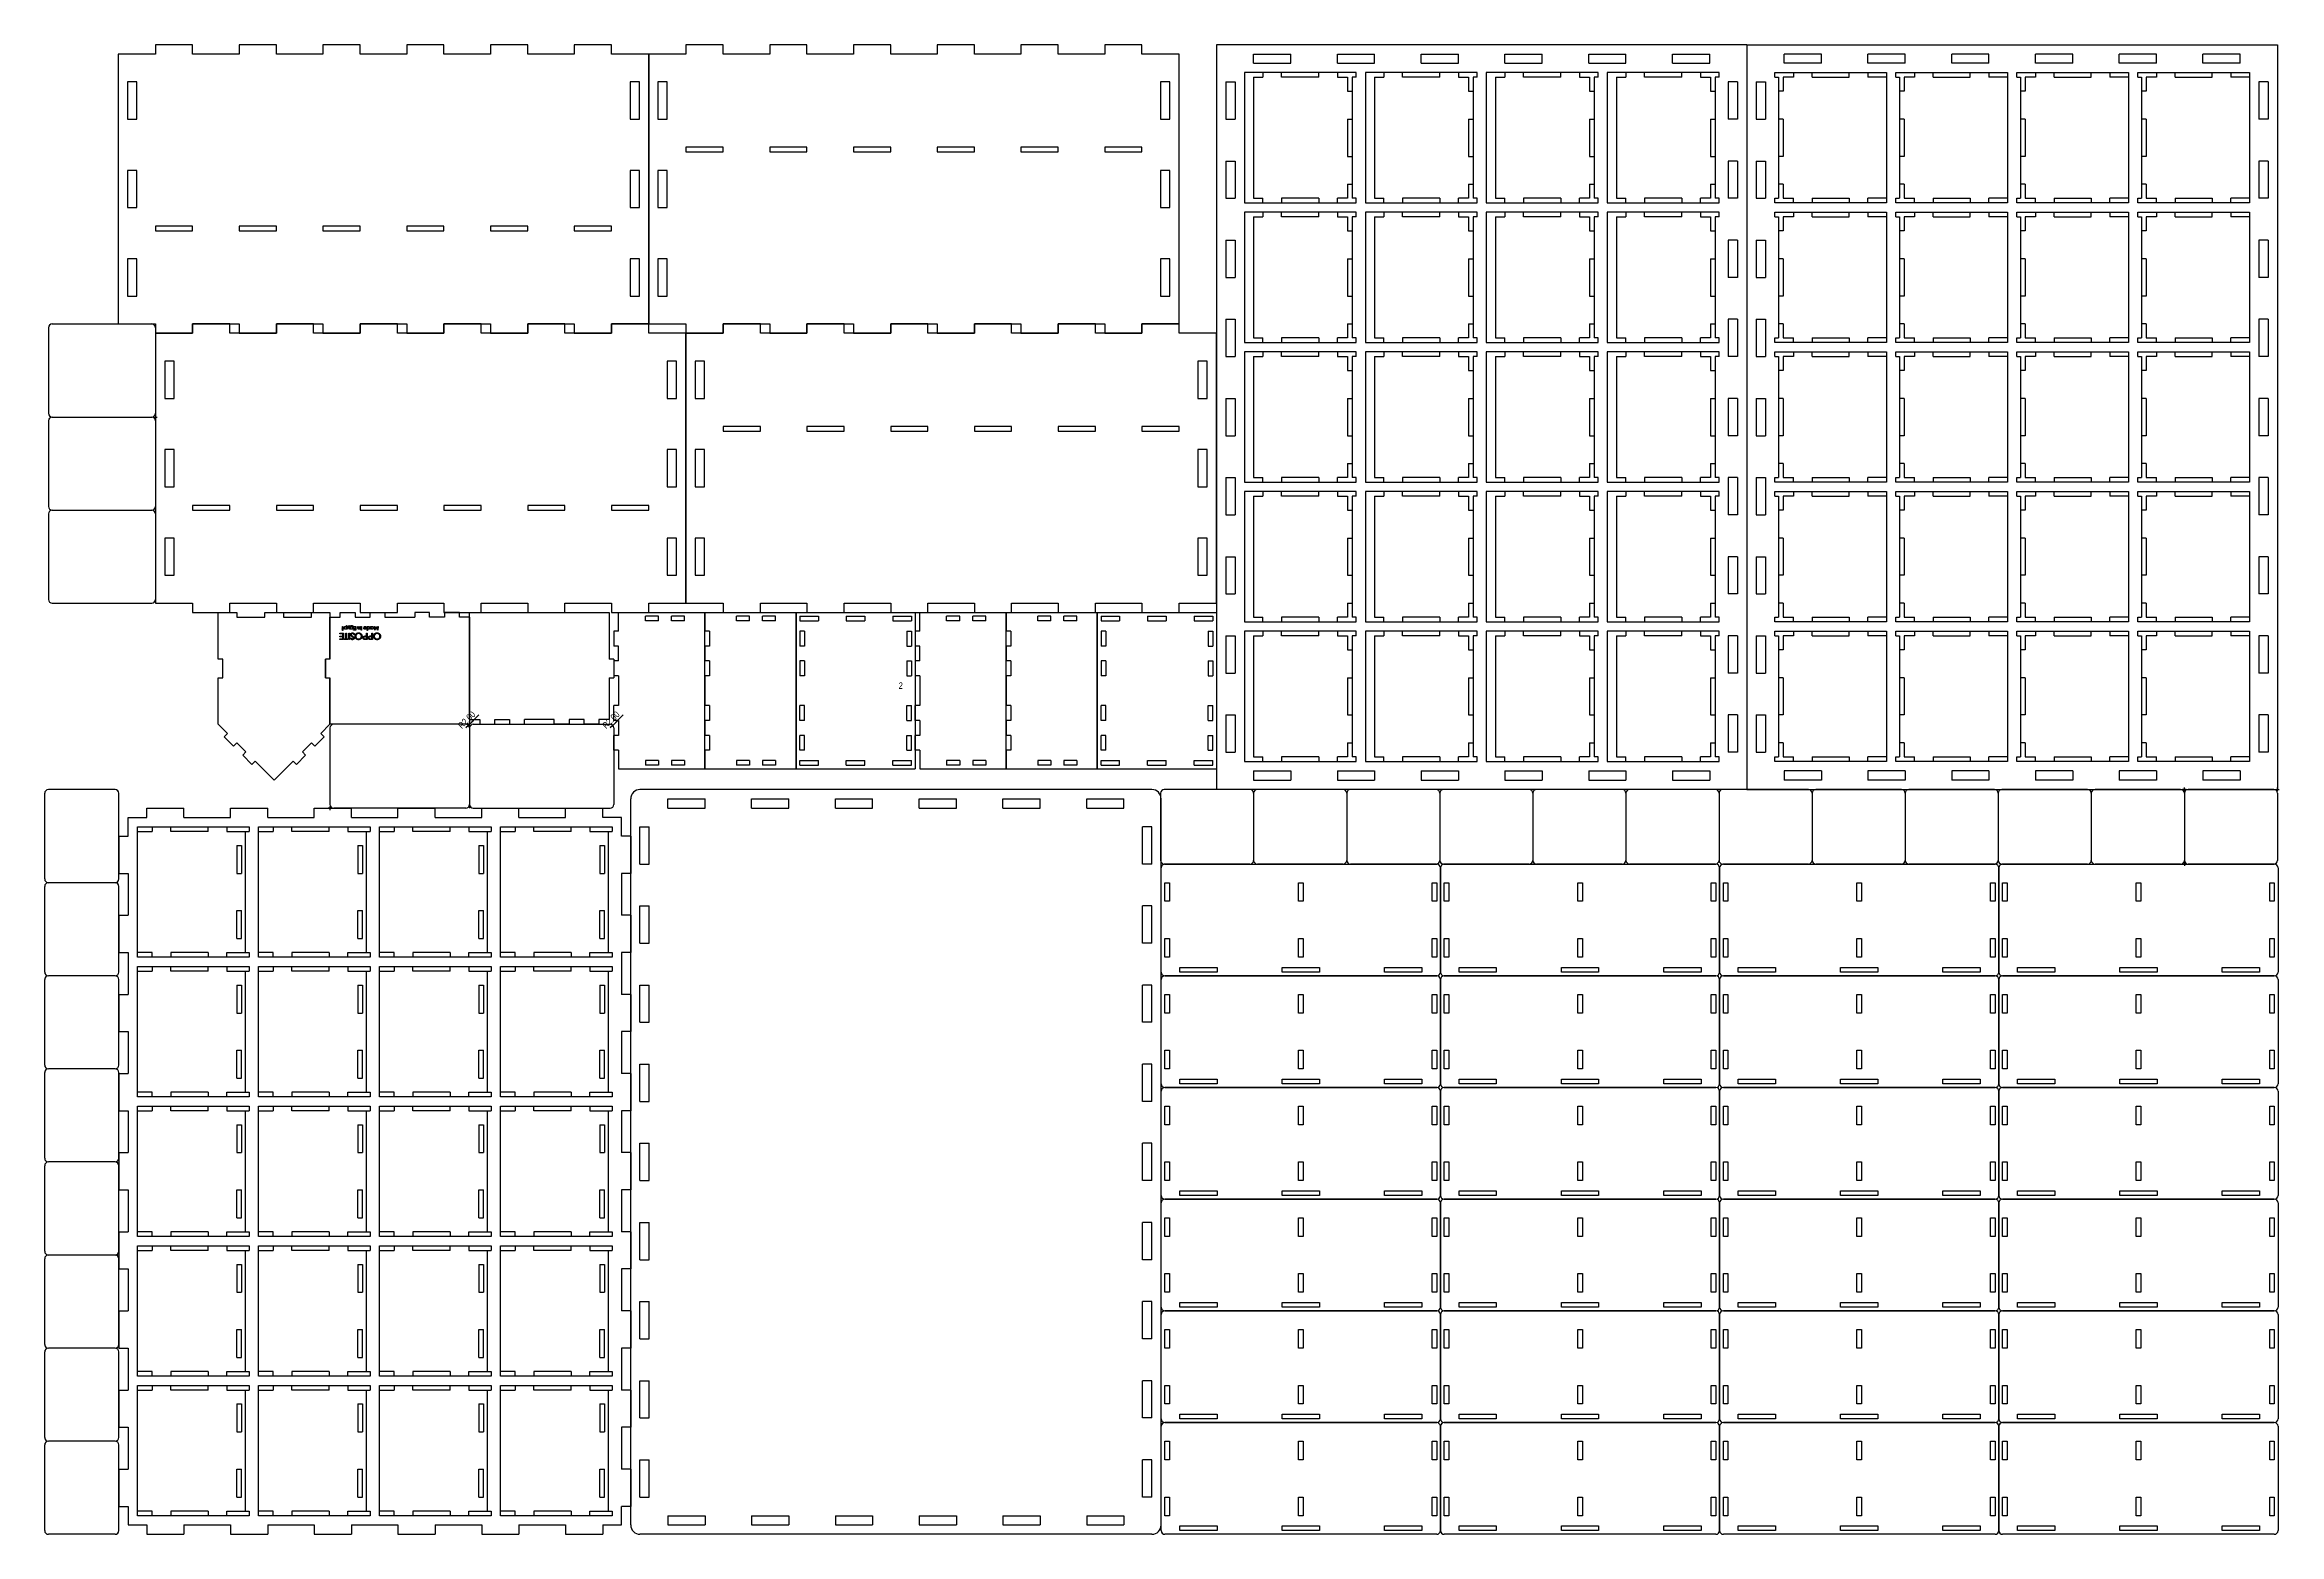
# Model space of a CAD drawing. Header units: millimetres. Extents: x 0 to 1201, y 0 to 800.
import ezdxf

# ---------------------------------------------------------------- set-up
doc = ezdxf.new("R2010")
doc.units = ezdxf.units.MM
doc.layers.add('SLD-0', color=179, linetype='Continuous')
doc.styles.add('SLDTEXTSTYLE0', font='TXT', dxfattribs={"width": 0.75})
doc.dimstyles.new('SLDDIMSTYLE0', dxfattribs={"dimtxt": 3.5, "dimasz": 3.302, "dimexe": 0, "dimexo": 0.0625, "dimgap": 0.875, "dimtad": 1, "dimrnd": 1e-09, "dimzin": 12, "dimdsep": 46, "dimtxsty": 'SLDTEXTSTYLE0', "dimblk1": 'NONE', "dimblk2": 'NONE', "dimsah": 1, "dimcen": 0.09, "dimadec": 0, "dimazin": 3, "dimtfac": 1, "dimtmove": 0, "dimatfit": 0, "dimldrblk": 'NONE', "dimfxl": 1, "dimfrac": 2, "dimtolj": 1, "dimtzin": 12, "dimarcsym": 0})
doc.dimstyles.new('SLDDIMSTYLE1', dxfattribs={"dimtxt": 3.5, "dimasz": 3.302, "dimexe": 0, "dimexo": 0.0625, "dimgap": 0.875, "dimtad": 1, "dimrnd": 1e-09, "dimzin": 4, "dimdsep": 46, "dimtxsty": 'SLDTEXTSTYLE0', "dimsah": 1, "dimcen": 0, "dimadec": 0, "dimazin": 1, "dimtfac": 1, "dimtofl": 0, "dimtmove": 0, "dimatfit": 3, "dimfxl": 1, "dimfrac": 2, "dimtolj": 1, "dimtzin": 12, "dimarcsym": 0})

msp = doc.modelspace()

# ---------------------------------------------------------------- blocks, each defined once
blk = doc.blocks.new('1- Side opposite')
at = {"color": 179, "linetype": 'Continuous', "lineweight": 25}
for p, q in [((0, 2.5), (0, 60)), ((0, 60), (75, 60)), ((75, 60), (75, 35)), ((77.5, 35), (75, 35)), ((75, 25), (77.5, 25)), ((75, 25), (75, 2.5)), ((77.5, 35), (77.5, 25)), ((52.2, 14.5), (52.9, 14.5)), ((52.2, 11), (52.2, 14.5)), ((53.2, 14.1), (52.6, 14.1)), ((52.6, 14.1), (52.6, 13)), ((52.6, 13), (53.2, 13)), ((52.6, 12.6), (52.6, 11)), ((52.8, 12.6), (52.6, 12.6)), ((55.1, 14.5), (55.8, 14.5)), ((55.1, 11), (55.1, 14.5)), ((56.1, 14.1), (55.4, 14.1)), ((55.4, 14.1), (55.4, 13)), ((55.4, 13), (56, 13)), ((55.4, 12.6), (55.4, 11)), ((55.7, 12.6), (55.4, 12.6)), ((63.9, 14), (63.6, 13.8)), ((64.6, 14.5), (64.9, 14.5)), ((64.6, 11), (64.6, 14.5)), ((64.9, 14.5), (64.9, 11)), ((65.4, 14.5), (67.3, 14.5)), ((65.4, 14.1), (65.4, 14.5)), ((66.2, 14.1), (65.4, 14.1)), ((66.2, 11), (66.2, 14.1)), ((66.5, 14.1), (66.5, 11)), ((67.3, 14.1), (66.5, 14.1)), ((67.3, 14.5), (67.3, 14.1)), ((67.8, 14.5), (69.8, 14.5)), ((67.8, 11), (67.8, 14.5)), ((68.1, 14.1), (68.1, 13.1)), ((69.8, 14.1), (68.1, 14.1)), ((68.1, 13.1), (69.8, 13.1)), ((68.1, 12.7), (68.1, 11.4)), ((69.8, 12.7), (68.1, 12.7)), ((69.8, 14.5), (69.8, 14.1)), ((69.8, 13.1), (69.8, 12.7)), ((0, 2.5), (5.5, 2.5)), ((5.5, 2.5), (5.5, 0)), ((5.5, 0), (13.5, 0)), ((13.5, 2.5), (21.5, 2.5)), ((13.5, 0), (13.5, 2.5)), ((21.5, 2.5), (21.5, 0)), ((21.5, 0), (29.5, 0)), ((45.5, 2.5), (29.5, 2.5)), ((29.5, 0), (29.5, 2.5)), ((45.5, 0), (45.5, 2.5)), ((53.5, 0), (45.5, 0)), ((49.1, 7.5), (49.3, 9.5)), ((49.3, 7.5), (49.1, 7.5)), ((49.3, 9.5), (49.4, 9.5)), ((49.5, 8.9), (49.3, 7.5)), ((49.4, 9.5), (50.2, 7.9)), ((50.2, 7.5), (49.5, 8.9)), ((50.2, 7.9), (51, 9.5)), ((50.9, 8.9), (50.2, 7.5)), ((50.2, 7.5), (50.2, 7.5)), ((51.1, 7.5), (50.9, 8.9)), ((51, 9.5), (51.3, 7.5)), ((51, 9.5), (51, 9.5)), ((51.3, 7.5), (51.1, 7.5)), ((52.6, 11), (52.2, 11)), ((53, 8.7), (53, 9)), ((53, 9), (53.2, 9)), ((53, 7.5), (53, 7.8)), ((53.2, 7.5), (53, 7.5)), ((53.2, 9), (53.2, 7.5)), ((61.5, 2.5), (53.5, 2.5)), ((53.5, 2.5), (53.5, 0)), ((54.9, 8.7), (54.9, 9.6)), ((54.9, 9.6), (55.1, 9.6)), ((54.9, 7.5), (54.9, 7.8)), ((55.1, 7.5), (54.9, 7.5)), ((55.4, 11), (55.1, 11)), ((55.1, 9.6), (55.1, 7.5)), ((55.6, 8.4), (56.7, 8.4)), ((56.9, 8.2), (55.6, 8.2)), ((56.7, 8), (56.8, 7.9)), ((58.1, 9.5), (58.3, 9.5)), ((58.1, 7.5), (58.1, 9.5)), ((58.3, 7.5), (58.1, 7.5)), ((58.3, 9.5), (58.3, 7.5)), ((58.7, 9), (58.9, 9)), ((58.7, 7.5), (58.7, 9)), ((58.9, 7.5), (58.7, 7.5)), ((58.9, 9), (58.9, 8.7)), ((58.9, 8), (58.9, 7.5)), ((59.8, 7.5), (59.8, 8.2)), ((60, 7.5), (59.8, 7.5)), ((60, 8.2), (60, 7.5)), ((61.2, 9.5), (62.4, 9.5)), ((61.2, 7.5), (61.2, 9.5)), ((62.4, 7.5), (61.2, 7.5)), ((61.4, 9.3), (61.4, 8.7)), ((62.4, 9.3), (61.4, 9.3)), ((61.4, 8.7), (62.4, 8.7)), ((61.4, 8.5), (61.4, 7.7)), ((62.4, 8.5), (61.4, 8.5)), ((61.4, 7.7), (62.4, 7.7)), ((61.5, 0), (61.5, 2.5)), ((69.5, 0), (61.5, 0)), ((61.9, 11.7), (62.1, 11.9)), ((62.4, 9.5), (62.4, 9.3)), ((62.4, 8.7), (62.4, 8.5)), ((62.4, 7.7), (62.4, 7.5)), ((62.6, 7.4), (62.8, 7.4)), ((64, 9), (64.1, 9)), ((64, 8.7), (64, 9)), ((64, 7.7), (64, 7.8)), ((64.1, 9), (64.1, 7.8)), ((64.4, 9), (64.6, 9)), ((65, 7.6), (64.4, 9)), ((64.9, 11), (64.6, 11)), ((64.6, 9), (65.1, 7.8)), ((64.7, 7), (65, 7.6)), ((64.9, 7), (64.7, 7)), ((65.8, 9), (64.9, 7)), ((65.1, 7.8), (65.6, 9)), ((65.6, 9), (65.8, 9)), ((66, 9), (66.2, 9)), ((66, 7), (66, 9)), ((66.2, 7), (66, 7)), ((66.5, 11), (66.2, 11)), ((66.2, 9), (66.2, 8.7)), ((66.2, 7.8), (66.2, 7)), ((69.8, 11), (67.8, 11)), ((67.8, 9), (68.1, 9)), ((67.8, 8.8), (67.8, 9)), ((68.1, 8.8), (67.8, 8.8)), ((68.1, 11.4), (69.8, 11.4)), ((68.1, 9.6), (68.3, 9.6)), ((68.1, 9), (68.1, 9.6)), ((68.1, 7.5), (68.1, 8.8)), ((68.3, 7.5), (68.1, 7.5)), ((68.3, 9.6), (68.3, 9)), ((68.3, 9), (68.5, 9)), ((68.3, 8.8), (68.3, 7.5)), ((68.5, 8.8), (68.3, 8.8)), ((68.5, 9), (68.5, 8.8)), ((75, 2.5), (69.5, 2.5)), ((69.5, 2.5), (69.5, 0)), ((69.8, 11.4), (69.8, 11))]:
    blk.add_line(p, q, dxfattribs=at)
for points, knots in [([(47.9, 12.7), (47.9, 12.8), (47.9, 12.9), (47.9, 13), (47.9, 13.1), (47.9, 13.2), (47.9, 13.3), (48, 13.5), (48, 13.6), (48.1, 13.7), (48.2, 13.8), (48.2, 13.9), (48.3, 14), (48.4, 14.1), (48.5, 14.1), (48.6, 14.2), (48.7, 14.3), (48.8, 14.3), (48.9, 14.4), (49, 14.5), (49.1, 14.5), (49.2, 14.5), (49.3, 14.6), (49.4, 14.6), (49.5, 14.6), (49.6, 14.6), (49.7, 14.6)], [0, 0, 0, 0, 0.043209, 0.085873, 0.12812, 0.170152, 0.211918, 0.253753, 0.296006, 0.338443, 0.381015, 0.42282, 0.464089, 0.505126, 0.545975, 0.586985, 0.628339, 0.670084, 0.711992, 0.753039, 0.794049, 0.834886, 0.875498, 0.916547, 0.958004, 1, 1, 1, 1]), ([(49.7, 10.9), (49.6, 10.9), (49.5, 10.9), (49.3, 10.9), (49.1, 11), (49, 11), (48.8, 11.1), (48.7, 11.2), (48.5, 11.3), (48.4, 11.4), (48.3, 11.6), (48.1, 11.7), (48.1, 11.9), (48, 12), (47.9, 12.2), (47.9, 12.4), (47.9, 12.6), (47.9, 12.7), (47.9, 12.7)], [0, 0, 0, 0, 0.065819, 0.129747, 0.192072, 0.253459, 0.31457, 0.37628, 0.439026, 0.503267, 0.567493, 0.629705, 0.691, 0.751452, 0.812004, 0.87315, 0.935635, 1, 1, 1, 1]), ([(49.7, 14.2), (49.7, 14.2), (49.6, 14.2), (49.5, 14.2), (49.4, 14.2), (49.3, 14.2), (49.2, 14.2), (49.1, 14.1), (49, 14.1), (48.9, 14), (48.8, 14), (48.8, 13.9), (48.7, 13.9), (48.6, 13.8), (48.5, 13.7), (48.5, 13.7), (48.4, 13.6), (48.4, 13.5), (48.3, 13.4), (48.3, 13.3), (48.2, 13.2), (48.2, 13.1), (48.2, 13), (48.2, 12.9), (48.2, 12.8), (48.2, 12.8), (48.2, 12.7)], [0, 0, 0, 0, 0.042023, 0.083645, 0.124984, 0.166247, 0.207702, 0.249631, 0.291742, 0.334743, 0.37746, 0.419556, 0.461044, 0.502096, 0.542891, 0.583801, 0.624864, 0.666225, 0.707399, 0.748557, 0.789655, 0.83074, 0.87207, 0.913993, 0.956498, 1, 1, 1, 1]), ([(48.2, 12.7), (48.2, 12.7), (48.2, 12.6), (48.2, 12.4), (48.2, 12.3), (48.3, 12.2), (48.3, 12), (48.4, 11.9), (48.5, 11.8), (48.6, 11.7), (48.7, 11.6), (48.8, 11.5), (49, 11.4), (49.1, 11.4), (49.2, 11.3), (49.4, 11.3), (49.5, 11.3), (49.6, 11.3), (49.7, 11.3)], [0, 0, 0, 0, 0.064504, 0.126899, 0.187747, 0.24815, 0.308586, 0.369583, 0.431827, 0.49618, 0.560668, 0.623504, 0.68526, 0.746537, 0.808327, 0.870486, 0.934317, 1, 1, 1, 1]), ([(49.7, 14.6), (49.7, 14.6), (49.9, 14.6), (50, 14.6), (50.2, 14.5), (50.4, 14.5), (50.6, 14.4), (50.7, 14.3), (50.9, 14.2), (51, 14.1), (51.1, 13.9), (51.2, 13.8), (51.3, 13.6), (51.4, 13.5), (51.5, 13.3), (51.5, 13.1), (51.5, 12.9), (51.5, 12.8), (51.5, 12.8)], [0, 0, 0, 0, 0.06657, 0.130749, 0.193413, 0.254989, 0.316114, 0.377262, 0.439401, 0.502971, 0.566525, 0.628231, 0.689091, 0.749345, 0.81017, 0.87161, 0.934869, 1, 1, 1, 1]), ([(51.2, 12.8), (51.2, 12.8), (51.2, 12.9), (51.2, 13), (51.2, 13.1), (51.2, 13.1), (51.1, 13.2), (51.1, 13.3), (51.1, 13.4), (51, 13.5), (51, 13.6), (50.9, 13.7), (50.8, 13.7), (50.8, 13.8), (50.7, 13.9), (50.6, 13.9), (50.5, 14), (50.5, 14), (50.4, 14.1), (50.3, 14.1), (50.2, 14.2), (50.1, 14.2), (50, 14.2), (49.9, 14.2), (49.8, 14.2), (49.7, 14.2), (49.7, 14.2)], [0, 0, 0, 0, 0.042915, 0.08513, 0.126473, 0.167453, 0.207976, 0.248249, 0.28875, 0.32967, 0.370537, 0.411129, 0.451819, 0.492406, 0.533486, 0.575263, 0.617441, 0.660672, 0.70394, 0.746868, 0.789079, 0.831104, 0.873238, 0.915166, 0.957381, 1, 1, 1, 1]), ([(51.5, 12.8), (51.5, 12.7), (51.5, 12.6), (51.5, 12.4), (51.5, 12.2), (51.4, 12), (51.3, 11.9), (51.2, 11.7), (51.1, 11.6), (51, 11.4), (50.9, 11.3), (50.7, 11.2), (50.6, 11.1), (50.4, 11), (50.2, 11), (50.1, 10.9), (49.9, 10.9), (49.8, 10.9), (49.7, 10.9)], [0, 0, 0, 0, 0.065227, 0.128569, 0.19032, 0.251378, 0.312388, 0.373789, 0.436431, 0.500567, 0.564687, 0.627136, 0.688455, 0.749246, 0.810155, 0.871671, 0.934773, 1, 1, 1, 1]), ([(49.7, 11.3), (49.7, 11.3), (49.8, 11.3), (49.9, 11.3), (50, 11.3), (50.1, 11.3), (50.2, 11.3), (50.3, 11.4), (50.4, 11.4), (50.5, 11.5), (50.5, 11.5), (50.6, 11.6), (50.7, 11.6), (50.8, 11.7), (50.8, 11.8), (50.9, 11.8), (51, 11.9), (51, 12), (51.1, 12.1), (51.1, 12.2), (51.1, 12.3), (51.2, 12.4), (51.2, 12.5), (51.2, 12.6), (51.2, 12.7), (51.2, 12.7), (51.2, 12.8)], [0, 0, 0, 0, 0.043633, 0.086538, 0.129177, 0.171436, 0.213416, 0.255266, 0.297369, 0.339941, 0.382347, 0.423953, 0.464871, 0.505572, 0.546003, 0.586568, 0.627065, 0.668271, 0.709549, 0.750428, 0.791096, 0.832027, 0.873136, 0.914611, 0.956956, 1, 1, 1, 1]), ([(53.7, 12.7), (53.7, 12.7), (53.6, 12.7), (53.6, 12.6), (53.5, 12.6), (53.4, 12.6), (53.2, 12.6), (53.1, 12.6), (53, 12.6), (52.9, 12.6), (52.8, 12.6)], [0, 0, 0, 0, 0.075173, 0.164746, 0.268017, 0.385912, 0.517789, 0.663691, 0.824413, 1, 1, 1, 1]), ([(52.9, 14.5), (53, 14.5), (53.1, 14.5), (53.2, 14.5), (53.3, 14.5), (53.4, 14.5), (53.5, 14.5), (53.6, 14.5), (53.7, 14.5), (53.7, 14.5), (53.7, 14.4)], [0, 0, 0, 0, 0.176956, 0.339055, 0.486318, 0.618781, 0.735619, 0.838742, 0.926457, 1, 1, 1, 1]), ([(54.1, 13.6), (54.1, 13.6), (54.1, 13.6), (54.1, 13.7), (54, 13.8), (54, 13.9), (53.9, 13.9), (53.9, 14), (53.8, 14), (53.7, 14.1), (53.7, 14.1), (53.6, 14.1), (53.6, 14.1), (53.5, 14.1), (53.4, 14.1), (53.4, 14.1), (53.3, 14.1), (53.2, 14.1), (53.2, 14.1)], [0, 0, 0, 0, 0.070044, 0.139238, 0.208197, 0.279173, 0.349987, 0.418354, 0.48761, 0.557411, 0.59533, 0.637964, 0.685913, 0.738185, 0.796103, 0.858517, 0.926658, 1, 1, 1, 1]), ([(53.2, 13), (53.2, 13), (53.3, 13), (53.3, 13), (53.4, 13), (53.5, 13), (53.6, 13), (53.6, 13), (53.7, 13), (53.7, 13), (53.8, 13.1), (53.9, 13.1), (53.9, 13.2), (54, 13.2), (54, 13.3), (54.1, 13.4), (54.1, 13.5), (54.1, 13.5), (54.1, 13.6)], [0, 0, 0, 0, 0.072538, 0.140034, 0.202496, 0.260575, 0.313228, 0.361583, 0.404878, 0.444127, 0.5164, 0.586507, 0.655085, 0.724384, 0.793974, 0.861638, 0.930111, 1, 1, 1, 1]), ([(53.7, 14.4), (53.8, 14.4), (53.8, 14.4), (53.9, 14.4), (53.9, 14.4), (54, 14.3), (54.1, 14.3), (54.1, 14.2), (54.2, 14.2), (54.2, 14.1), (54.3, 14.1), (54.3, 14), (54.3, 14), (54.4, 13.9), (54.4, 13.8), (54.4, 13.7), (54.4, 13.6), (54.4, 13.6), (54.4, 13.6)], [0, 0, 0, 0, 0.062481, 0.12349, 0.183411, 0.243153, 0.302127, 0.36171, 0.421842, 0.482932, 0.544552, 0.605681, 0.66768, 0.729984, 0.794551, 0.860346, 0.928907, 1, 1, 1, 1]), ([(54.4, 13.6), (54.4, 13.5), (54.4, 13.5), (54.4, 13.4), (54.4, 13.3), (54.4, 13.2), (54.3, 13.2), (54.3, 13.1), (54.3, 13), (54.2, 13), (54.2, 12.9), (54.1, 12.9), (54.1, 12.8), (54, 12.8), (53.9, 12.8), (53.9, 12.7), (53.8, 12.7), (53.7, 12.7), (53.7, 12.7)], [0, 0, 0, 0, 0.070119, 0.137192, 0.202016, 0.264631, 0.326117, 0.38601, 0.445812, 0.505298, 0.564633, 0.624283, 0.683902, 0.743953, 0.805388, 0.868388, 0.933084, 1, 1, 1, 1]), ([(56.6, 12.7), (56.6, 12.7), (56.5, 12.7), (56.4, 12.6), (56.3, 12.6), (56.2, 12.6), (56.1, 12.6), (56, 12.6), (55.8, 12.6), (55.7, 12.6), (55.7, 12.6)], [0, 0, 0, 0, 0.075173, 0.164746, 0.268017, 0.385912, 0.517789, 0.663691, 0.824413, 1, 1, 1, 1]), ([(55.8, 14.5), (55.9, 14.5), (55.9, 14.5), (56.1, 14.5), (56.2, 14.5), (56.3, 14.5), (56.4, 14.5), (56.5, 14.5), (56.5, 14.5), (56.6, 14.5), (56.6, 14.4)], [0, 0, 0, 0, 0.176956, 0.339055, 0.486318, 0.618781, 0.735619, 0.838742, 0.926457, 1, 1, 1, 1]), ([(56, 13), (56.1, 13), (56.1, 13), (56.2, 13), (56.3, 13), (56.4, 13), (56.4, 13), (56.5, 13), (56.5, 13), (56.6, 13), (56.7, 13.1), (56.7, 13.1), (56.8, 13.2), (56.9, 13.2), (56.9, 13.3), (56.9, 13.4), (57, 13.5), (57, 13.5), (57, 13.6)], [0, 0, 0, 0, 0.072538, 0.140034, 0.202496, 0.260575, 0.313228, 0.361583, 0.404878, 0.444127, 0.5164, 0.586507, 0.655085, 0.724384, 0.793974, 0.861638, 0.930111, 1, 1, 1, 1]), ([(57, 13.6), (57, 13.6), (57, 13.6), (56.9, 13.7), (56.9, 13.8), (56.9, 13.9), (56.8, 13.9), (56.7, 14), (56.7, 14), (56.6, 14.1), (56.6, 14.1), (56.5, 14.1), (56.4, 14.1), (56.4, 14.1), (56.3, 14.1), (56.2, 14.1), (56.2, 14.1), (56.1, 14.1), (56.1, 14.1)], [0, 0, 0, 0, 0.070044, 0.139238, 0.208197, 0.279173, 0.349987, 0.418354, 0.48761, 0.557411, 0.59533, 0.637964, 0.685913, 0.738185, 0.796103, 0.858517, 0.926658, 1, 1, 1, 1]), ([(56.6, 14.4), (56.6, 14.4), (56.7, 14.4), (56.7, 14.4), (56.8, 14.4), (56.9, 14.3), (56.9, 14.3), (57, 14.2), (57, 14.2), (57.1, 14.1), (57.1, 14.1), (57.2, 14), (57.2, 14), (57.2, 13.9), (57.2, 13.8), (57.3, 13.7), (57.3, 13.6), (57.3, 13.6), (57.3, 13.6)], [0, 0, 0, 0, 0.062481, 0.12349, 0.183411, 0.243153, 0.302127, 0.36171, 0.421842, 0.482932, 0.544552, 0.605681, 0.66768, 0.729984, 0.794551, 0.860346, 0.928907, 1, 1, 1, 1]), ([(57.3, 13.6), (57.3, 13.5), (57.3, 13.5), (57.3, 13.4), (57.2, 13.3), (57.2, 13.2), (57.2, 13.2), (57.2, 13.1), (57.1, 13), (57.1, 13), (57, 12.9), (57, 12.9), (56.9, 12.8), (56.9, 12.8), (56.8, 12.8), (56.7, 12.7), (56.7, 12.7), (56.6, 12.7), (56.6, 12.7)], [0, 0, 0, 0, 0.070119, 0.137192, 0.202016, 0.264631, 0.326117, 0.38601, 0.445812, 0.505298, 0.564633, 0.624283, 0.683902, 0.743953, 0.805388, 0.868388, 0.933084, 1, 1, 1, 1]), ([(57.8, 12.7), (57.8, 12.8), (57.8, 12.9), (57.8, 13), (57.8, 13.1), (57.9, 13.2), (57.9, 13.3), (57.9, 13.5), (58, 13.6), (58.1, 13.7), (58.1, 13.8), (58.2, 13.9), (58.3, 14), (58.3, 14.1), (58.4, 14.1), (58.5, 14.2), (58.6, 14.3), (58.7, 14.3), (58.8, 14.4), (58.9, 14.5), (59, 14.5), (59.2, 14.5), (59.3, 14.6), (59.4, 14.6), (59.5, 14.6), (59.6, 14.6), (59.6, 14.6)], [0, 0, 0, 0, 0.043209, 0.085873, 0.12812, 0.170152, 0.211918, 0.253753, 0.296006, 0.338443, 0.381015, 0.42282, 0.464089, 0.505126, 0.545975, 0.586985, 0.628339, 0.670084, 0.711992, 0.753039, 0.794049, 0.834886, 0.875498, 0.916547, 0.958004, 1, 1, 1, 1]), ([(59.7, 10.9), (59.6, 10.9), (59.5, 10.9), (59.3, 10.9), (59.1, 11), (58.9, 11), (58.8, 11.1), (58.6, 11.2), (58.5, 11.3), (58.3, 11.4), (58.2, 11.6), (58.1, 11.7), (58, 11.9), (57.9, 12), (57.9, 12.2), (57.8, 12.4), (57.8, 12.6), (57.8, 12.7), (57.8, 12.7)], [0, 0, 0, 0, 0.065819, 0.129747, 0.192072, 0.253459, 0.31457, 0.37628, 0.439026, 0.503267, 0.567493, 0.629705, 0.691, 0.751452, 0.812004, 0.87315, 0.935635, 1, 1, 1, 1]), ([(59.6, 14.2), (59.6, 14.2), (59.5, 14.2), (59.4, 14.2), (59.4, 14.2), (59.3, 14.2), (59.2, 14.2), (59.1, 14.1), (59, 14.1), (58.9, 14), (58.8, 14), (58.7, 13.9), (58.6, 13.9), (58.6, 13.8), (58.5, 13.7), (58.4, 13.7), (58.4, 13.6), (58.3, 13.5), (58.3, 13.4), (58.2, 13.3), (58.2, 13.2), (58.2, 13.1), (58.2, 13), (58.1, 12.9), (58.1, 12.8), (58.1, 12.8), (58.1, 12.7)], [0, 0, 0, 0, 0.042023, 0.083645, 0.124984, 0.166247, 0.207702, 0.249631, 0.291742, 0.334743, 0.37746, 0.419556, 0.461044, 0.502096, 0.542891, 0.583801, 0.624864, 0.666225, 0.707399, 0.748557, 0.789655, 0.83074, 0.87207, 0.913993, 0.956498, 1, 1, 1, 1]), ([(58.1, 12.7), (58.1, 12.7), (58.1, 12.6), (58.2, 12.4), (58.2, 12.3), (58.2, 12.2), (58.3, 12), (58.4, 11.9), (58.5, 11.8), (58.6, 11.7), (58.7, 11.6), (58.8, 11.5), (58.9, 11.4), (59.1, 11.4), (59.2, 11.3), (59.3, 11.3), (59.5, 11.3), (59.6, 11.3), (59.6, 11.3)], [0, 0, 0, 0, 0.064504, 0.1268993, 0.1877465, 0.2481497, 0.3085861, 0.369583, 0.431827, 0.4961797, 0.5606679, 0.6235045, 0.6852604, 0.7465368, 0.8083274, 0.8704862, 0.9343169, 1, 1, 1, 1]), ([(59.6, 14.6), (59.7, 14.6), (59.8, 14.6), (60, 14.6), (60.2, 14.5), (60.4, 14.5), (60.5, 14.4), (60.7, 14.3), (60.8, 14.2), (61, 14.1), (61.1, 13.9), (61.2, 13.8), (61.3, 13.6), (61.4, 13.5), (61.4, 13.3), (61.5, 13.1), (61.5, 12.9), (61.5, 12.8), (61.5, 12.8)], [0, 0, 0, 0, 0.06657, 0.130749, 0.193413, 0.254989, 0.316114, 0.377262, 0.439401, 0.502971, 0.566525, 0.628231, 0.689091, 0.749345, 0.81017, 0.87161, 0.934869, 1, 1, 1, 1]), ([(61.2, 12.8), (61.2, 12.8), (61.2, 12.9), (61.2, 13), (61.2, 13.1), (61.1, 13.1), (61.1, 13.2), (61.1, 13.3), (61, 13.4), (61, 13.5), (60.9, 13.6), (60.9, 13.7), (60.8, 13.7), (60.7, 13.8), (60.7, 13.9), (60.6, 13.9), (60.5, 14), (60.4, 14), (60.3, 14.1), (60.2, 14.1), (60.1, 14.2), (60, 14.2), (59.9, 14.2), (59.8, 14.2), (59.7, 14.2), (59.7, 14.2), (59.6, 14.2)], [0, 0, 0, 0, 0.042915, 0.08513, 0.126473, 0.167453, 0.207976, 0.248249, 0.28875, 0.32967, 0.370537, 0.411129, 0.451819, 0.492406, 0.533486, 0.575263, 0.617441, 0.660672, 0.70394, 0.746868, 0.789079, 0.831104, 0.873238, 0.915166, 0.957381, 1, 1, 1, 1]), ([(59.6, 11.3), (59.7, 11.3), (59.7, 11.3), (59.9, 11.3), (60, 11.3), (60, 11.3), (60.1, 11.3), (60.2, 11.4), (60.3, 11.4), (60.4, 11.5), (60.5, 11.5), (60.6, 11.6), (60.7, 11.6), (60.7, 11.7), (60.8, 11.8), (60.9, 11.8), (60.9, 11.9), (61, 12), (61, 12.1), (61.1, 12.2), (61.1, 12.3), (61.1, 12.4), (61.2, 12.5), (61.2, 12.6), (61.2, 12.7), (61.2, 12.7), (61.2, 12.8)], [0, 0, 0, 0, 0.043633, 0.086538, 0.129177, 0.171436, 0.213416, 0.255266, 0.297369, 0.339941, 0.382347, 0.423953, 0.464871, 0.505572, 0.546003, 0.586568, 0.627065, 0.668271, 0.709549, 0.750428, 0.791096, 0.832027, 0.873136, 0.914611, 0.956956, 1, 1, 1, 1]), ([(61.5, 12.8), (61.5, 12.7), (61.5, 12.6), (61.5, 12.4), (61.4, 12.2), (61.4, 12), (61.3, 11.9), (61.2, 11.7), (61.1, 11.6), (61, 11.4), (60.8, 11.3), (60.7, 11.2), (60.5, 11.1), (60.4, 11), (60.2, 11), (60, 10.9), (59.8, 10.9), (59.7, 10.9), (59.7, 10.9)], [0, 0, 0, 0, 0.065227, 0.128569, 0.19032, 0.251378, 0.312388, 0.373789, 0.436431, 0.500567, 0.564687, 0.627136, 0.688455, 0.749246, 0.810155, 0.871671, 0.934773, 1, 1, 1, 1]), ([(62.1, 13.8), (62.1, 13.8), (62.1, 13.9), (62.1, 14), (62.1, 14.1), (62.2, 14.2), (62.2, 14.3), (62.3, 14.4), (62.4, 14.4), (62.5, 14.5), (62.6, 14.5), (62.7, 14.6), (62.8, 14.6), (62.9, 14.6), (62.9, 14.6)], [0, 0, 0, 0, 0.083785, 0.16578, 0.24628, 0.327461, 0.408797, 0.489715, 0.571376, 0.655523, 0.741019, 0.826547, 0.911989, 1, 1, 1, 1]), ([(62.3, 13.2), (62.3, 13.3), (62.2, 13.3), (62.2, 13.4), (62.2, 13.4), (62.1, 13.5), (62.1, 13.6), (62.1, 13.6), (62.1, 13.7), (62.1, 13.7), (62.1, 13.8)], [0, 0, 0, 0, 0.133507, 0.262559, 0.388264, 0.512667, 0.633722, 0.755394, 0.877553, 1, 1, 1, 1]), ([(62.8, 12.8), (62.8, 12.8), (62.7, 12.8), (62.6, 12.9), (62.6, 13), (62.5, 13), (62.4, 13.1), (62.4, 13.2), (62.3, 13.2), (62.3, 13.2), (62.3, 13.2)], [0, 0, 0, 0, 0.181535, 0.347082, 0.495568, 0.628357, 0.74552, 0.845831, 0.930782, 1, 1, 1, 1]), ([(62.9, 14.2), (62.9, 14.2), (62.8, 14.2), (62.7, 14.2), (62.6, 14.2), (62.5, 14.1), (62.5, 14), (62.4, 14), (62.4, 13.9), (62.4, 13.8), (62.4, 13.8)], [0, 0, 0, 0, 0.143073, 0.275903, 0.402371, 0.528414, 0.650356, 0.765895, 0.880774, 1, 1, 1, 1]), ([(62.4, 13.8), (62.4, 13.8), (62.4, 13.7), (62.4, 13.7), (62.4, 13.6), (62.4, 13.6), (62.5, 13.5), (62.5, 13.5), (62.6, 13.4), (62.6, 13.4), (62.6, 13.3)], [0, 0, 0, 0, 0.107285, 0.214746, 0.322939, 0.434116, 0.553412, 0.686073, 0.834256, 1, 1, 1, 1]), ([(62.6, 13.3), (62.6, 13.3), (62.6, 13.3), (62.7, 13.3), (62.7, 13.3), (62.8, 13.2), (62.8, 13.2), (62.9, 13.1), (63, 13.1), (63.1, 13), (63.1, 13)], [0, 0, 0, 0, 0.052594, 0.124952, 0.218094, 0.333502, 0.468789, 0.624938, 0.801683, 1, 1, 1, 1]), ([(63.5, 12.2), (63.5, 12.2), (63.4, 12.3), (63.4, 12.3), (63.3, 12.4), (63.2, 12.5), (63.1, 12.5), (63.1, 12.6), (63, 12.7), (62.9, 12.7), (62.8, 12.8)], [0, 0, 0, 0, 0.0902792, 0.1895299, 0.2991979, 0.4189259, 0.5483763, 0.6881364, 0.8390835, 1, 1, 1, 1]), ([(62.9, 14.6), (63, 14.6), (63.1, 14.6), (63.2, 14.6), (63.3, 14.5), (63.4, 14.5), (63.5, 14.4), (63.5, 14.4), (63.6, 14.3), (63.6, 14.3), (63.7, 14.2), (63.8, 14.2), (63.8, 14.1), (63.8, 14), (63.9, 14)], [0, 0, 0, 0, 0.107233, 0.213252, 0.31883, 0.426794, 0.483646, 0.543604, 0.608308, 0.677127, 0.750686, 0.828713, 0.91219, 1, 1, 1, 1]), ([(63.6, 13.8), (63.6, 13.8), (63.5, 13.8), (63.5, 13.9), (63.4, 14), (63.4, 14), (63.3, 14.1), (63.3, 14.1), (63.3, 14.1), (63.2, 14.2), (63.2, 14.2), (63.1, 14.2), (63, 14.2), (62.9, 14.2), (62.9, 14.2)], [0, 0, 0, 0, 0.098469, 0.189629, 0.274184, 0.352183, 0.423199, 0.488551, 0.548473, 0.60144, 0.701198, 0.799592, 0.898545, 1, 1, 1, 1]), ([(63.1, 13), (63.1, 13), (63.2, 12.9), (63.3, 12.8), (63.4, 12.7), (63.5, 12.7), (63.6, 12.6), (63.6, 12.5), (63.7, 12.5), (63.8, 12.4), (63.8, 12.3), (63.9, 12.1), (63.9, 12), (63.9, 11.9), (63.9, 11.9)], [0, 0, 0, 0, 0.096972, 0.187773, 0.272396, 0.351321, 0.424335, 0.491909, 0.554233, 0.611268, 0.716348, 0.81454, 0.908495, 1, 1, 1, 1]), ([(63.6, 11.9), (63.6, 11.9), (63.6, 12), (63.6, 12), (63.5, 12.1), (63.5, 12.2), (63.5, 12.2)], [0, 0, 0, 0, 0.234723, 0.477158, 0.728556, 1, 1, 1, 1]), ([(51.6, 8.2), (51.6, 8.3), (51.6, 8.3), (51.6, 8.4), (51.7, 8.5), (51.7, 8.5), (51.7, 8.6), (51.7, 8.7), (51.8, 8.7), (51.8, 8.8), (51.9, 8.8), (52, 8.9), (52, 8.9), (52.1, 8.9), (52.2, 9), (52.2, 9), (52.3, 9), (52.4, 9), (52.4, 9)], [0, 0, 0, 0, 0.063775, 0.126079, 0.186904, 0.247574, 0.308003, 0.369132, 0.432033, 0.496791, 0.561611, 0.624914, 0.686726, 0.748079, 0.809582, 0.871631, 0.934886, 1, 1, 1, 1]), ([(52.4, 7.5), (52.4, 7.5), (52.3, 7.5), (52.2, 7.5), (52.2, 7.5), (52.1, 7.5), (52, 7.6), (52, 7.6), (51.9, 7.6), (51.8, 7.7), (51.8, 7.8), (51.7, 7.8), (51.7, 7.9), (51.7, 7.9), (51.7, 8), (51.6, 8.1), (51.6, 8.2), (51.6, 8.2), (51.6, 8.2)], [0, 0, 0, 0, 0.06462, 0.127433, 0.189004, 0.24993, 0.310668, 0.372329, 0.434939, 0.499576, 0.564191, 0.626735, 0.688109, 0.749294, 0.810331, 0.871901, 0.935046, 1, 1, 1, 1]), ([(52.4, 8.8), (52.4, 8.8), (52.3, 8.8), (52.2, 8.8), (52.2, 8.8), (52.1, 8.7), (52, 8.7), (52, 8.6), (51.9, 8.6), (51.9, 8.5), (51.8, 8.5), (51.8, 8.4), (51.8, 8.3), (51.8, 8.3), (51.8, 8.2)], [0, 0, 0, 0, 0.085921, 0.169593, 0.252476, 0.336244, 0.419505, 0.502036, 0.584775, 0.669846, 0.754185, 0.836658, 0.91801, 1, 1, 1, 1]), ([(51.8, 8.2), (51.8, 8.2), (51.8, 8.2), (51.8, 8.1), (51.8, 8), (51.9, 7.9), (51.9, 7.9), (52, 7.8), (52, 7.8), (52.1, 7.7), (52.2, 7.7), (52.2, 7.7), (52.3, 7.7), (52.4, 7.7), (52.4, 7.7)], [0, 0, 0, 0, 0.081589, 0.162859, 0.245484, 0.330807, 0.416493, 0.499893, 0.583048, 0.667158, 0.751312, 0.833785, 0.916256, 1, 1, 1, 1]), ([(52.4, 9), (52.4, 9), (52.5, 9), (52.6, 9), (52.6, 8.9), (52.7, 8.9), (52.8, 8.9), (52.9, 8.8), (52.9, 8.8), (53, 8.7), (53, 8.7)], [0, 0, 0, 0, 0.129862, 0.254654, 0.376015, 0.495255, 0.614798, 0.738106, 0.865196, 1, 1, 1, 1]), ([(53, 8.2), (53, 8.2), (53, 8.3), (53, 8.3), (53, 8.4), (52.9, 8.5), (52.9, 8.5), (52.9, 8.6), (52.9, 8.6), (52.8, 8.6), (52.8, 8.7), (52.7, 8.7), (52.7, 8.7), (52.6, 8.8), (52.6, 8.8), (52.5, 8.8), (52.5, 8.8), (52.4, 8.8), (52.4, 8.8)], [0, 0, 0, 0, 0.065634, 0.129188, 0.191219, 0.251913, 0.312507, 0.373494, 0.435152, 0.498741, 0.562095, 0.624187, 0.685476, 0.746097, 0.807612, 0.869967, 0.933951, 1, 1, 1, 1]), ([(52.4, 7.7), (52.4, 7.7), (52.5, 7.7), (52.5, 7.7), (52.6, 7.7), (52.7, 7.7), (52.8, 7.8), (52.8, 7.8), (52.9, 7.9), (52.9, 7.9), (52.9, 8), (53, 8.1), (53, 8.1), (53, 8.2), (53, 8.2)], [0, 0, 0, 0, 0.084802, 0.168664, 0.252552, 0.33824, 0.423103, 0.505556, 0.586176, 0.667136, 0.748499, 0.830452, 0.913456, 1, 1, 1, 1]), ([(53, 7.8), (53, 7.7), (52.9, 7.7), (52.9, 7.6), (52.8, 7.6), (52.7, 7.5), (52.6, 7.5), (52.6, 7.5), (52.5, 7.5), (52.4, 7.5), (52.4, 7.5)], [0, 0, 0, 0, 0.134298, 0.262085, 0.38627, 0.507165, 0.6273, 0.748145, 0.87237, 1, 1, 1, 1]), ([(53.5, 8.2), (53.5, 8.3), (53.5, 8.3), (53.5, 8.4), (53.6, 8.5), (53.6, 8.5), (53.6, 8.6), (53.6, 8.7), (53.7, 8.7), (53.7, 8.8), (53.8, 8.8), (53.9, 8.9), (53.9, 8.9), (54, 8.9), (54.1, 9), (54.1, 9), (54.2, 9), (54.3, 9), (54.3, 9)], [0, 0, 0, 0, 0.063775, 0.126079, 0.186904, 0.247574, 0.308003, 0.369132, 0.432033, 0.496791, 0.561611, 0.624914, 0.686726, 0.748079, 0.809582, 0.871631, 0.934886, 1, 1, 1, 1]), ([(54.3, 7.5), (54.3, 7.5), (54.2, 7.5), (54.1, 7.5), (54.1, 7.5), (54, 7.5), (53.9, 7.6), (53.9, 7.6), (53.8, 7.6), (53.7, 7.7), (53.7, 7.8), (53.6, 7.8), (53.6, 7.9), (53.6, 7.9), (53.6, 8), (53.5, 8.1), (53.5, 8.2), (53.5, 8.2), (53.5, 8.2)], [0, 0, 0, 0, 0.06462, 0.1274335, 0.1890041, 0.2499301, 0.3106685, 0.372329, 0.4349391, 0.4995755, 0.5641912, 0.6267352, 0.6881093, 0.7492936, 0.8103305, 0.8719012, 0.9350459, 1, 1, 1, 1]), ([(54.3, 8.8), (54.3, 8.8), (54.2, 8.8), (54.1, 8.8), (54.1, 8.8), (54, 8.7), (53.9, 8.7), (53.9, 8.6), (53.8, 8.6), (53.8, 8.5), (53.7, 8.5), (53.7, 8.4), (53.7, 8.3), (53.7, 8.3), (53.7, 8.2)], [0, 0, 0, 0, 0.085921, 0.169593, 0.252476, 0.336244, 0.419505, 0.502036, 0.584775, 0.669846, 0.754185, 0.836658, 0.91801, 1, 1, 1, 1]), ([(53.7, 8.2), (53.7, 8.2), (53.7, 8.2), (53.7, 8.1), (53.7, 8), (53.8, 7.9), (53.8, 7.9), (53.9, 7.8), (53.9, 7.8), (54, 7.7), (54.1, 7.7), (54.1, 7.7), (54.2, 7.7), (54.3, 7.7), (54.3, 7.7)], [0, 0, 0, 0, 0.081589, 0.162859, 0.245484, 0.330807, 0.416493, 0.499893, 0.583048, 0.667158, 0.751312, 0.833785, 0.916256, 1, 1, 1, 1]), ([(54.3, 9), (54.3, 9), (54.4, 9), (54.5, 9), (54.5, 8.9), (54.6, 8.9), (54.7, 8.9), (54.8, 8.8), (54.8, 8.8), (54.9, 8.7), (54.9, 8.7)], [0, 0, 0, 0, 0.128884, 0.252985, 0.37421, 0.494102, 0.614753, 0.738511, 0.866243, 1, 1, 1, 1]), ([(54.9, 8.2), (54.9, 8.2), (54.9, 8.3), (54.9, 8.3), (54.9, 8.4), (54.8, 8.5), (54.8, 8.5), (54.8, 8.6), (54.7, 8.6), (54.7, 8.6), (54.7, 8.7), (54.6, 8.7), (54.6, 8.7), (54.5, 8.8), (54.5, 8.8), (54.4, 8.8), (54.4, 8.8), (54.3, 8.8), (54.3, 8.8)], [0, 0, 0, 0, 0.065634, 0.129188, 0.191219, 0.251913, 0.312507, 0.373494, 0.435152, 0.498741, 0.562095, 0.624187, 0.685476, 0.746097, 0.807612, 0.869967, 0.933951, 1, 1, 1, 1]), ([(54.3, 7.7), (54.3, 7.7), (54.4, 7.7), (54.4, 7.7), (54.5, 7.7), (54.6, 7.7), (54.7, 7.8), (54.7, 7.8), (54.8, 7.9), (54.8, 7.9), (54.8, 8), (54.9, 8.1), (54.9, 8.1), (54.9, 8.2), (54.9, 8.2)], [0, 0, 0, 0, 0.084802, 0.168664, 0.252552, 0.33824, 0.423103, 0.505556, 0.586176, 0.667136, 0.748499, 0.830452, 0.913456, 1, 1, 1, 1]), ([(54.9, 7.8), (54.9, 7.7), (54.8, 7.7), (54.8, 7.6), (54.7, 7.6), (54.6, 7.5), (54.5, 7.5), (54.5, 7.5), (54.4, 7.5), (54.3, 7.5), (54.3, 7.5)], [0, 0, 0, 0, 0.134298, 0.262085, 0.38627, 0.507165, 0.6273, 0.748145, 0.87237, 1, 1, 1, 1]), ([(55.4, 8.2), (55.4, 8.2), (55.4, 8.3), (55.4, 8.4), (55.4, 8.4), (55.5, 8.5), (55.5, 8.5), (55.5, 8.6), (55.5, 8.7), (55.6, 8.7), (55.6, 8.7)], [0, 0, 0, 0, 0.128045, 0.253768, 0.377428, 0.500551, 0.623296, 0.746578, 0.872348, 1, 1, 1, 1]), ([(56.2, 7.5), (56.1, 7.5), (56.1, 7.5), (56, 7.5), (55.9, 7.5), (55.8, 7.5), (55.8, 7.6), (55.7, 7.6), (55.7, 7.7), (55.6, 7.7), (55.6, 7.8), (55.5, 7.8), (55.5, 7.9), (55.5, 8), (55.4, 8), (55.4, 8.1), (55.4, 8.2), (55.4, 8.2), (55.4, 8.2)], [0, 0, 0, 0, 0.071579, 0.139629, 0.204797, 0.268135, 0.329814, 0.391301, 0.453434, 0.516552, 0.579631, 0.641119, 0.701294, 0.76081, 0.819932, 0.87892, 0.938983, 1, 1, 1, 1]), ([(55.6, 8.7), (55.6, 8.7), (55.6, 8.8), (55.7, 8.8), (55.8, 8.9), (55.8, 8.9), (55.9, 8.9), (56, 9), (56.1, 9), (56.1, 9), (56.2, 9)], [0, 0, 0, 0, 0.128835, 0.253589, 0.374643, 0.49534, 0.616325, 0.739759, 0.866842, 1, 1, 1, 1]), ([(55.8, 8.7), (55.8, 8.7), (55.8, 8.6), (55.7, 8.6), (55.7, 8.6), (55.7, 8.5), (55.7, 8.5), (55.6, 8.5), (55.6, 8.4), (55.6, 8.4), (55.6, 8.4)], [0, 0, 0, 0, 0.109984, 0.22258, 0.3385, 0.458709, 0.585535, 0.717518, 0.854667, 1, 1, 1, 1]), ([(55.6, 8.2), (55.6, 8.2), (55.6, 8.1), (55.6, 8.1), (55.6, 8), (55.6, 8), (55.7, 7.9), (55.7, 7.9), (55.7, 7.8), (55.8, 7.8), (55.8, 7.8), (55.8, 7.7), (55.9, 7.7), (55.9, 7.7), (56, 7.7), (56, 7.7), (56.1, 7.7), (56.1, 7.7), (56.1, 7.7)], [0, 0, 0, 0, 0.068385, 0.134476, 0.198391, 0.260753, 0.321829, 0.383037, 0.444653, 0.507398, 0.569825, 0.630778, 0.690929, 0.750945, 0.811049, 0.872331, 0.935004, 1, 1, 1, 1]), ([(56.2, 8.8), (56.1, 8.8), (56.1, 8.8), (56.1, 8.8), (56, 8.8), (56, 8.8), (55.9, 8.8), (55.9, 8.7), (55.8, 8.7), (55.8, 8.7), (55.8, 8.7)], [0, 0, 0, 0, 0.131092, 0.259141, 0.384162, 0.505992, 0.629098, 0.750669, 0.874039, 1, 1, 1, 1]), ([(56.1, 7.7), (56.1, 7.7), (56.2, 7.7), (56.2, 7.7), (56.3, 7.7), (56.3, 7.7), (56.4, 7.7), (56.4, 7.7), (56.5, 7.8), (56.5, 7.8), (56.6, 7.8), (56.6, 7.9), (56.6, 7.9), (56.7, 7.9), (56.7, 8)], [0, 0, 0, 0, 0.082592, 0.163879, 0.245659, 0.327726, 0.40861, 0.485749, 0.559169, 0.630268, 0.705306, 0.792065, 0.889796, 1, 1, 1, 1]), ([(56.2, 9), (56.2, 9), (56.2, 9), (56.3, 9), (56.4, 8.9), (56.5, 8.9), (56.6, 8.9), (56.6, 8.8), (56.7, 8.8), (56.7, 8.7), (56.7, 8.7)], [0, 0, 0, 0, 0.13204, 0.259033, 0.38188, 0.502258, 0.622752, 0.744743, 0.870109, 1, 1, 1, 1]), ([(56.7, 8.4), (56.7, 8.4), (56.7, 8.4), (56.7, 8.5), (56.7, 8.6), (56.6, 8.6), (56.6, 8.7), (56.5, 8.7), (56.5, 8.7), (56.4, 8.8), (56.4, 8.8), (56.3, 8.8), (56.2, 8.8), (56.2, 8.8), (56.2, 8.8)], [0, 0, 0, 0, 0.09624, 0.185231, 0.267501, 0.3444, 0.419595, 0.496891, 0.576638, 0.660268, 0.745387, 0.83004, 0.914474, 1, 1, 1, 1]), ([(56.8, 7.9), (56.8, 7.9), (56.8, 7.8), (56.7, 7.8), (56.7, 7.7), (56.7, 7.7), (56.6, 7.6), (56.5, 7.6), (56.5, 7.5), (56.4, 7.5), (56.4, 7.5), (56.3, 7.5), (56.2, 7.5), (56.2, 7.5), (56.2, 7.5)], [0, 0, 0, 0, 0.09337, 0.181661, 0.265874, 0.346355, 0.4246, 0.501903, 0.579992, 0.658443, 0.738672, 0.821894, 0.908801, 1, 1, 1, 1]), ([(56.7, 8.7), (56.8, 8.7), (56.8, 8.6), (56.8, 8.6), (56.8, 8.5), (56.9, 8.5), (56.9, 8.4), (56.9, 8.3), (56.9, 8.3), (56.9, 8.2), (56.9, 8.2)], [0, 0, 0, 0, 0.118522, 0.236255, 0.356174, 0.47725, 0.60154, 0.729618, 0.862158, 1, 1, 1, 1]), ([(58.9, 8.7), (58.9, 8.7), (59, 8.8), (59, 8.8), (59.1, 8.9), (59.2, 8.9), (59.2, 8.9), (59.3, 9), (59.4, 9), (59.4, 9), (59.5, 9)], [0, 0, 0, 0, 0.140976, 0.273569, 0.398988, 0.51993, 0.63811, 0.756589, 0.87686, 1, 1, 1, 1]), ([(59.4, 8.8), (59.4, 8.8), (59.4, 8.8), (59.3, 8.8), (59.3, 8.8), (59.3, 8.8), (59.2, 8.8), (59.2, 8.7), (59.2, 8.7), (59.1, 8.7), (59.1, 8.7), (59.1, 8.6), (59, 8.6), (59, 8.6), (59, 8.5), (59, 8.5), (58.9, 8.5), (58.9, 8.4), (58.9, 8.4)], [0, 0, 0, 0, 0.063986, 0.126627, 0.188984, 0.25023, 0.312351, 0.374574, 0.438148, 0.50292, 0.567974, 0.630771, 0.692935, 0.754398, 0.815218, 0.876117, 0.938015, 1, 1, 1, 1]), ([(58.9, 8.4), (58.9, 8.4), (58.9, 8.4), (58.9, 8.4), (58.9, 8.3), (58.9, 8.3), (58.9, 8.2), (58.9, 8.2), (58.9, 8.1), (58.9, 8.1), (58.9, 8)], [0, 0, 0, 0, 0.076995, 0.167615, 0.271052, 0.38946, 0.520843, 0.666399, 0.826094, 1, 1, 1, 1]), ([(59.8, 8.5), (59.8, 8.5), (59.8, 8.6), (59.8, 8.6), (59.7, 8.7), (59.7, 8.7), (59.6, 8.8), (59.6, 8.8), (59.5, 8.8), (59.5, 8.8), (59.4, 8.8)], [0, 0, 0, 0, 0.13552, 0.260833, 0.378476, 0.493178, 0.609281, 0.729981, 0.859261, 1, 1, 1, 1]), ([(59.5, 9), (59.5, 9), (59.5, 9), (59.6, 9), (59.7, 8.9), (59.8, 8.9), (59.8, 8.9), (59.9, 8.8), (59.9, 8.7), (59.9, 8.7), (60, 8.6), (60, 8.6), (60, 8.6), (60, 8.5), (60, 8.4), (60, 8.4), (60, 8.3), (60, 8.3), (60, 8.2)], [0, 0, 0, 0, 0.07724, 0.151178, 0.223488, 0.295543, 0.366976, 0.437131, 0.507044, 0.57856, 0.616614, 0.658756, 0.704491, 0.754803, 0.809332, 0.868274, 0.932073, 1, 1, 1, 1]), ([(59.8, 8.2), (59.8, 8.2), (59.8, 8.2), (59.8, 8.3), (59.8, 8.3), (59.8, 8.4), (59.8, 8.4), (59.8, 8.5), (59.8, 8.5), (59.8, 8.5), (59.8, 8.5)], [0, 0, 0, 0, 0.17885, 0.34211, 0.489826, 0.623254, 0.74008, 0.841483, 0.928908, 1, 1, 1, 1]), ([(62.9, 10.9), (62.9, 10.9), (62.8, 10.9), (62.8, 10.9), (62.7, 10.9), (62.6, 11), (62.5, 11), (62.5, 11), (62.4, 11), (62.3, 11.1), (62.3, 11.1), (62.2, 11.2), (62.1, 11.3), (62.1, 11.3), (62, 11.4), (62, 11.5), (61.9, 11.6), (61.9, 11.6), (61.9, 11.7)], [0, 0, 0, 0, 0.057208, 0.113696, 0.169178, 0.224159, 0.27872, 0.333794, 0.389241, 0.445822, 0.503704, 0.564294, 0.627975, 0.695038, 0.765373, 0.839611, 0.917538, 1, 1, 1, 1]), ([(62.1, 11.9), (62.2, 11.8), (62.2, 11.7), (62.3, 11.6), (62.4, 11.5), (62.5, 11.4), (62.6, 11.3), (62.7, 11.3), (62.8, 11.3), (62.9, 11.3), (62.9, 11.3)], [0, 0, 0, 0, 0.159004, 0.304646, 0.438547, 0.562322, 0.677433, 0.786897, 0.893611, 1, 1, 1, 1]), ([(62.6, 8.2), (62.6, 8.3), (62.6, 8.3), (62.6, 8.3), (62.6, 8.4), (62.6, 8.4), (62.7, 8.5), (62.7, 8.5), (62.7, 8.6), (62.7, 8.6), (62.7, 8.7), (62.8, 8.7), (62.8, 8.7), (62.8, 8.8), (62.9, 8.8), (62.9, 8.8), (63, 8.9), (63, 8.9), (63, 8.9), (63.1, 8.9), (63.1, 8.9), (63.2, 9), (63.2, 9), (63.3, 9), (63.3, 9), (63.4, 9), (63.4, 9)], [0, 0, 0, 0, 0.042034, 0.083905, 0.125069, 0.166158, 0.20721, 0.248491, 0.289878, 0.33217, 0.374476, 0.416225, 0.45761, 0.499073, 0.540553, 0.582249, 0.62455, 0.667433, 0.710323, 0.752467, 0.794065, 0.835216, 0.876228, 0.917446, 0.958643, 1, 1, 1, 1]), ([(63.4, 7.5), (63.4, 7.5), (63.3, 7.5), (63.3, 7.5), (63.2, 7.5), (63.2, 7.5), (63.1, 7.5), (63.1, 7.6), (63, 7.6), (63, 7.6), (63, 7.6), (62.9, 7.7), (62.9, 7.7), (62.8, 7.7), (62.8, 7.8), (62.8, 7.8), (62.7, 7.8), (62.7, 7.9), (62.7, 7.9), (62.7, 8), (62.7, 8), (62.6, 8), (62.6, 8.1), (62.6, 8.1), (62.6, 8.2), (62.6, 8.2), (62.6, 8.2)], [0, 0, 0, 0, 0.042865, 0.085222, 0.127202, 0.169025, 0.210882, 0.252963, 0.295628, 0.338553, 0.381463, 0.423582, 0.465066, 0.506312, 0.54704, 0.587676, 0.628675, 0.669946, 0.711036, 0.751996, 0.792673, 0.833446, 0.874191, 0.915494, 0.957478, 1, 1, 1, 1]), ([(63.4, 6.9), (63.4, 6.9), (63.3, 6.9), (63.2, 6.9), (63.1, 7), (63.1, 7), (63, 7), (62.9, 7.1), (62.9, 7.1), (62.8, 7.1), (62.8, 7.2), (62.7, 7.2), (62.7, 7.3), (62.7, 7.4), (62.6, 7.4)], [0, 0, 0, 0, 0.096491, 0.188474, 0.27684, 0.362137, 0.443437, 0.520166, 0.59271, 0.662917, 0.735419, 0.814881, 0.903061, 1, 1, 1, 1]), ([(63.4, 8.8), (63.4, 8.8), (63.3, 8.8), (63.2, 8.8), (63.2, 8.8), (63.1, 8.7), (63, 8.7), (63, 8.6), (62.9, 8.6), (62.9, 8.5), (62.8, 8.5), (62.8, 8.4), (62.8, 8.3), (62.8, 8.3), (62.8, 8.2)], [0, 0, 0, 0, 0.0855189, 0.1693093, 0.2522179, 0.3367565, 0.4205955, 0.5027411, 0.5848036, 0.6682685, 0.7518231, 0.8336286, 0.9162198, 1, 1, 1, 1]), ([(62.8, 8.2), (62.8, 8.2), (62.8, 8.2), (62.8, 8.1), (62.8, 8.1), (62.8, 8), (62.9, 8), (62.9, 7.9), (62.9, 7.9), (63, 7.8), (63, 7.8), (63, 7.8), (63.1, 7.7), (63.1, 7.7), (63.2, 7.7), (63.3, 7.7), (63.3, 7.7), (63.4, 7.7), (63.4, 7.7)], [0, 0, 0, 0, 0.064983, 0.1278026, 0.1890563, 0.2483946, 0.3076907, 0.3669766, 0.42734, 0.4887947, 0.5506737, 0.6120451, 0.6733691, 0.7349298, 0.79781, 0.8628917, 0.9300953, 1, 1, 1, 1]), ([(62.8, 7.4), (62.8, 7.4), (62.9, 7.3), (62.9, 7.3), (63, 7.2), (63, 7.2), (63.1, 7.2), (63.2, 7.1), (63.3, 7.1), (63.3, 7.1), (63.4, 7.1)], [0, 0, 0, 0, 0.124716, 0.243805, 0.360062, 0.475112, 0.593525, 0.71935, 0.853855, 1, 1, 1, 1]), ([(63.9, 11.9), (63.9, 11.8), (63.9, 11.8), (63.9, 11.7), (63.9, 11.6), (63.8, 11.5), (63.8, 11.4), (63.8, 11.3), (63.7, 11.3), (63.6, 11.2), (63.5, 11.1), (63.5, 11.1), (63.4, 11), (63.3, 11), (63.2, 10.9), (63.1, 10.9), (63, 10.9), (62.9, 10.9), (62.9, 10.9)], [0, 0, 0, 0, 0.061484, 0.121775, 0.18092, 0.240256, 0.300114, 0.361146, 0.423501, 0.488669, 0.553954, 0.617581, 0.680238, 0.742187, 0.804663, 0.868259, 0.93302, 1, 1, 1, 1]), ([(62.9, 11.3), (62.9, 11.3), (63, 11.3), (63.1, 11.3), (63.2, 11.3), (63.3, 11.3), (63.3, 11.4), (63.4, 11.4), (63.5, 11.5), (63.5, 11.6), (63.6, 11.6), (63.6, 11.7), (63.6, 11.8), (63.6, 11.8), (63.6, 11.9)], [0, 0, 0, 0, 0.091264, 0.18093, 0.270088, 0.360156, 0.448343, 0.532666, 0.613834, 0.693982, 0.772716, 0.849335, 0.923967, 1, 1, 1, 1]), ([(63.4, 9), (63.4, 9), (63.5, 9), (63.5, 9), (63.6, 9), (63.7, 8.9), (63.8, 8.9), (63.8, 8.8), (63.9, 8.8), (63.9, 8.7), (64, 8.7)], [0, 0, 0, 0, 0.120911, 0.238762, 0.354755, 0.470359, 0.589144, 0.716329, 0.852445, 1, 1, 1, 1]), ([(64, 8.2), (64, 8.3), (64, 8.3), (63.9, 8.4), (63.9, 8.5), (63.9, 8.5), (63.8, 8.6), (63.8, 8.6), (63.7, 8.7), (63.7, 8.7), (63.6, 8.8), (63.5, 8.8), (63.5, 8.8), (63.4, 8.8), (63.4, 8.8)], [0, 0, 0, 0, 0.0892428, 0.1743491, 0.2576131, 0.3395274, 0.4209974, 0.5015791, 0.5825418, 0.6661327, 0.7500491, 0.8327429, 0.9156474, 1, 1, 1, 1]), ([(63.4, 7.7), (63.4, 7.7), (63.4, 7.7), (63.5, 7.7), (63.6, 7.7), (63.6, 7.7), (63.7, 7.7), (63.7, 7.8), (63.8, 7.8), (63.8, 7.8), (63.8, 7.9), (63.9, 7.9), (63.9, 8), (63.9, 8), (63.9, 8.1), (63.9, 8.1), (64, 8.2), (64, 8.2), (64, 8.2)], [0, 0, 0, 0, 0.070121, 0.137122, 0.201487, 0.263765, 0.32456, 0.384739, 0.444905, 0.505232, 0.565494, 0.6251, 0.68435, 0.743883, 0.804608, 0.867239, 0.932094, 1, 1, 1, 1]), ([(64, 7.8), (63.9, 7.8), (63.9, 7.7), (63.8, 7.7), (63.8, 7.6), (63.7, 7.6), (63.6, 7.5), (63.5, 7.5), (63.5, 7.5), (63.4, 7.5), (63.4, 7.5)], [0, 0, 0, 0, 0.126561, 0.250895, 0.374719, 0.499826, 0.624964, 0.749039, 0.87318, 1, 1, 1, 1]), ([(63.4, 7.1), (63.4, 7.1), (63.5, 7.1), (63.6, 7.1), (63.6, 7.2), (63.7, 7.2), (63.8, 7.2), (63.8, 7.3), (63.9, 7.3), (63.9, 7.3), (63.9, 7.4), (63.9, 7.4), (63.9, 7.5), (63.9, 7.5), (63.9, 7.5), (64, 7.6), (64, 7.6), (64, 7.7), (64, 7.7)], [0, 0, 0, 0, 0.098171, 0.189264, 0.274463, 0.355023, 0.43092, 0.501086, 0.566608, 0.629721, 0.662711, 0.698766, 0.738611, 0.782581, 0.830409, 0.882578, 0.939229, 1, 1, 1, 1]), ([(64.1, 7.4), (64.1, 7.3), (64.1, 7.3), (64, 7.3), (64, 7.2), (64, 7.2), (63.9, 7.1), (63.9, 7.1), (63.9, 7.1), (63.8, 7), (63.8, 7), (63.7, 7), (63.7, 7), (63.6, 7), (63.6, 7), (63.5, 6.9), (63.5, 6.9), (63.4, 6.9), (63.4, 6.9)], [0, 0, 0, 0, 0.061371, 0.120906, 0.179424, 0.237607, 0.295938, 0.354218, 0.413537, 0.474087, 0.535121, 0.596988, 0.66002, 0.724277, 0.790012, 0.857748, 0.927829, 1, 1, 1, 1]), ([(64.1, 7.8), (64.1, 7.8), (64.1, 7.7), (64.1, 7.7), (64.1, 7.6), (64.1, 7.5), (64.1, 7.5), (64.1, 7.4), (64.1, 7.4), (64.1, 7.4), (64.1, 7.4)], [0, 0, 0, 0, 0.163445, 0.315489, 0.456291, 0.585864, 0.705429, 0.813371, 0.911718, 1, 1, 1, 1]), ([(66.2, 8.7), (66.2, 8.7), (66.2, 8.8), (66.3, 8.8), (66.4, 8.9), (66.4, 8.9), (66.5, 8.9), (66.6, 9), (66.7, 9), (66.7, 9), (66.8, 9)], [0, 0, 0, 0, 0.1353598, 0.2630447, 0.3860611, 0.5057707, 0.625178, 0.7461477, 0.8705381, 1, 1, 1, 1]), ([(66.8, 8.8), (66.8, 8.8), (66.7, 8.8), (66.7, 8.8), (66.6, 8.8), (66.5, 8.8), (66.5, 8.7), (66.4, 8.7), (66.4, 8.7), (66.4, 8.6), (66.3, 8.6), (66.3, 8.6), (66.3, 8.5), (66.2, 8.5), (66.2, 8.4), (66.2, 8.3), (66.2, 8.3), (66.2, 8.2), (66.2, 8.2)], [0, 0, 0, 0, 0.0660441, 0.1300237, 0.1923741, 0.2538843, 0.3148961, 0.3758058, 0.4382422, 0.5015913, 0.5648808, 0.6265333, 0.6875158, 0.7481059, 0.8087955, 0.8708215, 0.9343711, 1, 1, 1, 1]), ([(66.2, 8.2), (66.2, 8.2), (66.2, 8.1), (66.2, 8.1), (66.2, 8), (66.3, 7.9), (66.3, 7.9), (66.4, 7.8), (66.4, 7.8), (66.5, 7.7), (66.6, 7.7), (66.6, 7.7), (66.7, 7.7), (66.8, 7.7), (66.8, 7.7)], [0, 0, 0, 0, 0.08644, 0.169344, 0.251061, 0.332326, 0.413189, 0.494299, 0.576654, 0.661785, 0.747765, 0.831967, 0.915299, 1, 1, 1, 1]), ([(66.8, 7.5), (66.8, 7.5), (66.7, 7.5), (66.6, 7.5), (66.5, 7.5), (66.5, 7.5), (66.4, 7.6), (66.3, 7.6), (66.2, 7.7), (66.2, 7.7), (66.2, 7.8)], [0, 0, 0, 0, 0.126841, 0.250548, 0.37123, 0.492116, 0.613401, 0.737997, 0.866132, 1, 1, 1, 1]), ([(66.8, 9), (66.8, 9), (66.9, 9), (66.9, 9), (67, 9), (67.1, 8.9), (67.1, 8.9), (67.2, 8.9), (67.3, 8.8), (67.3, 8.8), (67.4, 8.7), (67.4, 8.7), (67.5, 8.6), (67.5, 8.5), (67.5, 8.5), (67.5, 8.4), (67.5, 8.3), (67.5, 8.3), (67.5, 8.2)], [0, 0, 0, 0, 0.065081, 0.128636, 0.190653, 0.252125, 0.313446, 0.375227, 0.438498, 0.503285, 0.56801, 0.630879, 0.692154, 0.752552, 0.813191, 0.873985, 0.936258, 1, 1, 1, 1]), ([(67.4, 8.2), (67.4, 8.3), (67.4, 8.3), (67.3, 8.4), (67.3, 8.5), (67.3, 8.5), (67.2, 8.6), (67.2, 8.6), (67.1, 8.7), (67.1, 8.7), (67, 8.8), (66.9, 8.8), (66.9, 8.8), (66.8, 8.8), (66.8, 8.8)], [0, 0, 0, 0, 0.081994, 0.163349, 0.245826, 0.330367, 0.415198, 0.497941, 0.580476, 0.66374, 0.747513, 0.830399, 0.914076, 1, 1, 1, 1]), ([(67.5, 8.2), (67.5, 8.2), (67.5, 8.2), (67.5, 8.1), (67.5, 8), (67.5, 7.9), (67.5, 7.9), (67.4, 7.8), (67.4, 7.8), (67.3, 7.7), (67.3, 7.6), (67.2, 7.6), (67.1, 7.6), (67.1, 7.5), (67, 7.5), (66.9, 7.5), (66.9, 7.5), (66.8, 7.5), (66.8, 7.5)], [0, 0, 0, 0, 0.064921, 0.128034, 0.189574, 0.25058, 0.311733, 0.37325, 0.435763, 0.500346, 0.564949, 0.627528, 0.689157, 0.749865, 0.81076, 0.8723, 0.935413, 1, 1, 1, 1]), ([(66.8, 7.7), (66.8, 7.7), (66.9, 7.7), (66.9, 7.7), (67, 7.7), (67.1, 7.7), (67.1, 7.8), (67.2, 7.8), (67.2, 7.9), (67.3, 7.9), (67.3, 8), (67.3, 8.1), (67.4, 8.2), (67.4, 8.2), (67.4, 8.2)], [0, 0, 0, 0, 0.08342, 0.165574, 0.248159, 0.332033, 0.416257, 0.499525, 0.583039, 0.668596, 0.754035, 0.83692, 0.9183, 1, 1, 1, 1])]:
    blk.add_open_spline(points, degree=3, knots=knots, dxfattribs=at)
blk = doc.blocks.new('1- Back-2')
at = {"color": 179, "linetype": 'Continuous', "lineweight": 25}
for p, q in [((19.8, 79.8), (30, 90)), ((30, 90), (40.2, 79.8)), ((9.9, 69.9), (14.8, 74.8)), ((13.1, 76.6), (18, 81.6)), ((14.8, 74.8), (13.1, 76.6)), ((18, 81.6), (19.8, 79.8)), ((40.2, 79.8), (42, 81.6)), ((42, 81.6), (46.9, 76.6)), ((46.9, 76.6), (45.2, 74.8)), ((45.2, 74.8), (50.1, 69.9)), ((0, 60), (4.9, 64.9)), ((3.2, 66.7), (8.1, 71.7)), ((4.9, 64.9), (3.2, 66.7)), ((8.1, 71.7), (9.9, 69.9)), ((50.1, 69.9), (51.9, 71.7)), ((51.9, 71.7), (56.8, 66.7)), ((56.8, 66.7), (55.1, 64.9)), ((55.1, 64.9), (60, 60)), ((0, 35), (0, 60)), ((60, 60), (60, 35)), ((2.5, 35), (0, 35)), ((0, 25), (2.5, 25)), ((0, 0), (0, 25)), ((2.5, 25), (2.5, 35)), ((60, 35), (57.5, 35)), ((57.5, 35), (57.5, 25)), ((57.5, 25), (60, 25)), ((60, 25), (60, 0)), ((10, 0), (0, 0)), ((10, 2.5), (10, 0)), ((25, 2.5), (10, 2.5)), ((25, 0), (25, 2.5)), ((35, 0), (25, 0)), ((35, 2.5), (35, 0)), ((50, 2.5), (35, 2.5)), ((50, 0), (50, 2.5)), ((60, 0), (50, 0))]:
    blk.add_line(p, q, dxfattribs=at)
blk = doc.blocks.new('40- Side')
at = {"color": 179, "linetype": 'Continuous', "lineweight": 25}
for p, q in [((0, 2), (0, 58)), ((2, 60), (148, 60)), ((2, 50), (4.5, 50)), ((2, 40), (2, 50)), ((4.5, 50), (4.5, 40)), ((73.75, 50), (76.25, 50)), ((73.75, 40), (73.75, 50)), ((76.25, 50), (76.25, 40)), ((145.5, 50), (148, 50)), ((145.5, 40), (145.5, 50)), ((148, 50), (148, 40)), ((150, 58), (150, 2)), ((4.5, 40), (2, 40)), ((76.25, 40), (73.75, 40)), ((148, 40), (145.5, 40)), ((2, 10), (2, 20)), ((2, 20), (4.5, 20)), ((4.5, 20), (4.5, 10)), ((73.75, 10), (73.75, 20)), ((73.75, 20), (76.25, 20)), ((76.25, 20), (76.25, 10)), ((145.5, 10), (145.5, 20)), ((145.5, 20), (148, 20)), ((148, 20), (148, 10)), ((4.5, 10), (2, 10)), ((148, 0), (2, 0)), ((10, 4.5), (30, 4.5)), ((10, 2), (10, 4.5)), ((30, 2), (10, 2)), ((30, 4.5), (30, 2)), ((65, 4.5), (85, 4.5)), ((65, 2), (65, 4.5)), ((85, 2), (65, 2)), ((76.25, 10), (73.75, 10)), ((85, 4.5), (85, 2)), ((120, 4.5), (140, 4.5)), ((120, 2), (120, 4.5)), ((140, 2), (120, 2)), ((140, 4.5), (140, 2)), ((148, 10), (145.5, 10))]:
    blk.add_line(p, q, dxfattribs=at)
for centre, start, end in [((2, 58), 90, 180), ((148, 58), 0, 90), ((2, 2), 180, 270), ((148, 2), 270, 0)]:
    blk.add_arc(centre, 2, start, end, dxfattribs=at)
blk = doc.blocks.new('4- Side')
at = {"color": 179, "linetype": 'Continuous', "lineweight": 25}
for p, q in [((0, 150), (0, 5)), ((20, 150), (0, 150)), ((20, 155), (20, 150)), ((40, 155), (20, 155)), ((40, 150), (40, 155)), ((65, 150), (40, 150)), ((65, 155), (65, 150)), ((85, 155), (65, 155)), ((85, 150), (85, 155)), ((110, 150), (85, 150)), ((110, 155), (110, 150)), ((130, 155), (110, 155)), ((130, 150), (130, 155)), ((155, 150), (130, 150)), ((155, 155), (155, 150)), ((175, 155), (155, 155)), ((175, 150), (175, 155)), ((200, 150), (175, 150)), ((200, 155), (200, 150)), ((220, 155), (200, 155)), ((220, 150), (220, 155)), ((245, 150), (220, 150)), ((245, 155), (245, 150)), ((265, 155), (245, 155)), ((265, 150), (265, 155)), ((285, 150), (265, 150)), ((285, 5), (285, 150)), ((10, 135), (5, 135)), ((5, 135), (5, 115)), ((10, 115), (10, 135)), ((280, 135), (275, 135)), ((275, 135), (275, 115)), ((280, 115), (280, 135)), ((5, 115), (10, 115)), ((275, 115), (280, 115)), ((10, 87.5), (5, 87.5)), ((5, 87.5), (5, 67.5)), ((10, 67.5), (10, 87.5)), ((275, 87.5), (275, 67.5)), ((280, 87.5), (275, 87.5)), ((280, 67.5), (280, 87.5)), ((5, 67.5), (10, 67.5)), ((275, 67.5), (280, 67.5)), ((20, 57.5), (20, 55)), ((40, 57.5), (20, 57.5)), ((20, 55), (40, 55)), ((40, 55), (40, 57.5)), ((65, 57.5), (65, 55)), ((85, 57.5), (65, 57.5)), ((65, 55), (85, 55)), ((85, 55), (85, 57.5)), ((110, 57.5), (110, 55)), ((130, 57.5), (110, 57.5)), ((110, 55), (130, 55)), ((130, 55), (130, 57.5)), ((155, 57.5), (155, 55)), ((175, 57.5), (155, 57.5)), ((155, 55), (175, 55)), ((175, 55), (175, 57.5)), ((200, 57.5), (200, 55)), ((220, 57.5), (200, 57.5)), ((200, 55), (220, 55)), ((220, 55), (220, 57.5)), ((265, 57.5), (245, 57.5)), ((245, 57.5), (245, 55)), ((245, 55), (265, 55)), ((265, 55), (265, 57.5)), ((10, 40), (5, 40)), ((5, 40), (5, 20)), ((10, 20), (10, 40)), ((275, 40), (275, 20)), ((280, 40), (275, 40)), ((280, 20), (280, 40)), ((5, 20), (10, 20)), ((275, 20), (280, 20)), ((0, 5), (20, 5)), ((20, 5), (20, 0)), ((20, 0), (40, 0)), ((40, 5), (65, 5)), ((40, 0), (40, 5)), ((65, 5), (65, 0)), ((65, 0), (85, 0)), ((85, 5), (110, 5)), ((85, 0), (85, 5)), ((110, 5), (110, 0)), ((110, 0), (130, 0)), ((130, 5), (155, 5)), ((130, 0), (130, 5)), ((155, 5), (155, 0)), ((155, 0), (175, 0)), ((175, 5), (200, 5)), ((175, 0), (175, 5)), ((200, 5), (200, 0)), ((200, 0), (220, 0)), ((220, 5), (245, 5)), ((220, 0), (220, 5)), ((245, 5), (245, 0)), ((245, 0), (265, 0)), ((265, 5), (285, 5)), ((265, 0), (265, 5))]:
    blk.add_line(p, q, dxfattribs=at)
blk = doc.blocks.new('1- Front box with front locker')
at = {"color": 179, "linetype": 'Continuous', "lineweight": 25}
for p, q in [((0, 0), (0, 285)), ((0, 285), (400, 285)), ((20, 280), (20, 275)), ((20, 280), (40, 280)), ((40, 280), (40, 275)), ((62.5, 280), (82.5, 280)), ((62.5, 280), (62.5, 275)), ((82.5, 280), (82.5, 275)), ((105, 280), (125, 280)), ((105, 280), (105, 275)), ((125, 280), (125, 275)), ((147.5, 280), (167.5, 280)), ((147.5, 280), (147.5, 275)), ((167.5, 280), (167.5, 275)), ((190, 280), (210, 280)), ((190, 280), (190, 275)), ((210, 280), (210, 275)), ((232.5, 280), (252.5, 280)), ((232.5, 280), (232.5, 275)), ((252.5, 280), (252.5, 275)), ((275, 280), (295, 280)), ((275, 280), (275, 275)), ((295, 280), (295, 275)), ((317.5, 280), (337.5, 280)), ((317.5, 280), (317.5, 275)), ((337.5, 280), (337.5, 275)), ((360, 280), (380, 280)), ((360, 280), (360, 275)), ((380, 280), (380, 275)), ((400, 0), (400, 285)), ((10, 265), (5, 265)), ((5, 265), (5, 245)), ((10, 265), (10, 245)), ((15, 270), (85, 270)), ((15, 210), (15, 270)), ((17.5, 270), (17.5, 260)), ((20, 275), (40, 275)), ((62.5, 275), (82.5, 275)), ((82.5, 270), (82.5, 260)), ((85, 270), (85, 210)), ((90, 270), (160, 270)), ((90, 210), (90, 270)), ((92.5, 270), (92.5, 260)), ((105, 275), (125, 275)), ((147.5, 275), (167.5, 275)), ((157.5, 270), (157.5, 260)), ((160, 270), (160, 210)), ((165, 270), (235, 270)), ((165, 210), (165, 270)), ((167.5, 270), (167.5, 260)), ((190, 275), (210, 275)), ((232.5, 275), (252.5, 275)), ((232.5, 270), (232.5, 260)), ((235, 270), (235, 210)), ((240, 270), (310, 270)), ((240, 210), (240, 270)), ((242.5, 270), (242.5, 260)), ((275, 275), (295, 275)), ((307.5, 270), (307.5, 260)), ((310, 270), (310, 210)), ((315, 270), (385, 270)), ((315, 210), (315, 270)), ((317.5, 275), (337.5, 275)), ((317.5, 270), (317.5, 260)), ((360, 275), (380, 275)), ((382.5, 270), (382.5, 260)), ((385, 270), (385, 210)), ((390, 265), (395, 265)), ((390, 265), (390, 245)), ((395, 265), (395, 245)), ((15, 260), (17.5, 260)), ((85, 260), (82.5, 260)), ((90, 260), (92.5, 260)), ((160, 260), (157.5, 260)), ((165, 260), (167.5, 260)), ((235, 260), (232.5, 260)), ((240, 260), (242.5, 260)), ((310, 260), (307.5, 260)), ((315, 260), (317.5, 260)), ((385, 260), (382.5, 260)), ((10, 245), (5, 245)), ((17.5, 250), (15, 250)), ((17.5, 230), (17.5, 250)), ((82.5, 250), (85, 250)), ((82.5, 230), (82.5, 250)), ((92.5, 250), (90, 250)), ((92.5, 230), (92.5, 250)), ((157.5, 250), (160, 250)), ((157.5, 230), (157.5, 250)), ((167.5, 250), (165, 250)), ((167.5, 230), (167.5, 250)), ((232.5, 250), (235, 250)), ((232.5, 230), (232.5, 250)), ((242.5, 250), (240, 250)), ((242.5, 230), (242.5, 250)), ((307.5, 250), (310, 250)), ((307.5, 230), (307.5, 250)), ((317.5, 250), (315, 250)), ((317.5, 230), (317.5, 250)), ((382.5, 250), (385, 250)), ((382.5, 230), (382.5, 250)), ((390, 245), (395, 245)), ((17.5, 230), (15, 230)), ((82.5, 230), (85, 230)), ((92.5, 230), (90, 230)), ((157.5, 230), (160, 230)), ((167.5, 230), (165, 230)), ((232.5, 230), (235, 230)), ((242.5, 230), (240, 230)), ((307.5, 230), (310, 230)), ((317.5, 230), (315, 230)), ((382.5, 230), (385, 230)), ((10, 220), (5, 220)), ((5, 220), (5, 200)), ((10, 220), (10, 200)), ((15, 220), (17.5, 220)), ((17.5, 220), (17.5, 214.5)), ((85, 220), (82.5, 220)), ((82.5, 214.5), (82.5, 220)), ((90, 220), (92.5, 220)), ((92.5, 220), (92.5, 214.5)), ((160, 220), (157.5, 220)), ((157.5, 214.5), (157.5, 220)), ((165, 220), (167.5, 220)), ((167.5, 220), (167.5, 214.5)), ((235, 220), (232.5, 220)), ((232.5, 214.5), (232.5, 220)), ((240, 220), (242.5, 220)), ((242.5, 220), (242.5, 214.5)), ((310, 220), (307.5, 220)), ((307.5, 214.5), (307.5, 220)), ((315, 220), (317.5, 220)), ((317.5, 220), (317.5, 214.5)), ((385, 220), (382.5, 220)), ((382.5, 214.5), (382.5, 220)), ((390, 220), (395, 220)), ((390, 220), (390, 200)), ((395, 220), (395, 200)), ((17.5, 210), (15, 210)), ((15, 205), (85, 205)), ((15, 145), (15, 205)), ((17.5, 214.5), (25, 214.5)), ((17.5, 212), (82.5, 212)), ((17.5, 210), (17.5, 212)), ((17.5, 205), (17.5, 195)), ((25, 214.5), (25, 212)), ((40, 214.5), (60, 214.5)), ((40, 214.5), (40, 212)), ((60, 214.5), (60, 212)), ((75, 214.5), (82.5, 214.5)), ((75, 214.5), (75, 212)), ((82.5, 210), (82.5, 212)), ((85, 210), (82.5, 210)), ((82.5, 205), (82.5, 195)), ((85, 205), (85, 145)), ((92.5, 210), (90, 210)), ((90, 205), (160, 205)), ((90, 145), (90, 205)), ((92.5, 214.5), (100, 214.5)), ((92.5, 212), (157.5, 212)), ((92.5, 210), (92.5, 212)), ((92.5, 205), (92.5, 195)), ((100, 214.5), (100, 212)), ((115, 214.5), (135, 214.5)), ((115, 214.5), (115, 212)), ((135, 214.5), (135, 212)), ((150, 214.5), (157.5, 214.5)), ((150, 214.5), (150, 212)), ((157.5, 210), (157.5, 212)), ((160, 210), (157.5, 210)), ((157.5, 205), (157.5, 195)), ((160, 205), (160, 145)), ((167.5, 210), (165, 210)), ((165, 205), (235, 205)), ((165, 145), (165, 205)), ((167.5, 214.5), (175, 214.5)), ((167.5, 212), (232.5, 212)), ((167.5, 210), (167.5, 212)), ((167.5, 205), (167.5, 195)), ((175, 214.5), (175, 212)), ((190, 214.5), (210, 214.5)), ((190, 214.5), (190, 212)), ((210, 214.5), (210, 212)), ((225, 214.5), (232.5, 214.5)), ((225, 214.5), (225, 212)), ((232.5, 210), (232.5, 212)), ((235, 210), (232.5, 210)), ((232.5, 205), (232.5, 195)), ((235, 205), (235, 145)), ((242.5, 210), (240, 210)), ((240, 205), (310, 205)), ((240, 145), (240, 205)), ((242.5, 214.5), (250, 214.5)), ((242.5, 212), (307.5, 212)), ((242.5, 210), (242.5, 212)), ((242.5, 205), (242.5, 195)), ((250, 214.5), (250, 212)), ((265, 214.5), (285, 214.5)), ((265, 214.5), (265, 212)), ((285, 214.5), (285, 212)), ((300, 214.5), (307.5, 214.5)), ((300, 214.5), (300, 212)), ((307.5, 210), (307.5, 212)), ((310, 210), (307.5, 210)), ((307.5, 205), (307.5, 195)), ((310, 205), (310, 145)), ((317.5, 210), (315, 210)), ((315, 205), (385, 205)), ((315, 145), (315, 205)), ((317.5, 214.5), (325, 214.5)), ((317.5, 212), (382.5, 212)), ((317.5, 210), (317.5, 212)), ((317.5, 205), (317.5, 195)), ((325, 214.5), (325, 212)), ((340, 214.5), (360, 214.5)), ((340, 214.5), (340, 212)), ((360, 214.5), (360, 212)), ((375, 214.5), (375, 212)), ((375, 214.5), (382.5, 214.5)), ((382.5, 210), (382.5, 212)), ((385, 210), (382.5, 210)), ((382.5, 205), (382.5, 195)), ((385, 205), (385, 145)), ((10, 200), (5, 200)), ((15, 195), (17.5, 195)), ((85, 195), (82.5, 195)), ((90, 195), (92.5, 195)), ((160, 195), (157.5, 195)), ((165, 195), (167.5, 195)), ((235, 195), (232.5, 195)), ((240, 195), (242.5, 195)), ((310, 195), (307.5, 195)), ((315, 195), (317.5, 195)), ((385, 195), (382.5, 195)), ((390, 200), (395, 200)), ((17.5, 185), (15, 185)), ((17.5, 165), (17.5, 185)), ((82.5, 185), (85, 185)), ((82.5, 165), (82.5, 185)), ((92.5, 185), (90, 185)), ((92.5, 165), (92.5, 185)), ((157.5, 185), (160, 185)), ((157.5, 165), (157.5, 185)), ((167.5, 185), (165, 185)), ((167.5, 165), (167.5, 185)), ((232.5, 185), (235, 185)), ((232.5, 165), (232.5, 185)), ((242.5, 185), (240, 185)), ((242.5, 165), (242.5, 185)), ((307.5, 185), (310, 185)), ((307.5, 165), (307.5, 185)), ((317.5, 185), (315, 185)), ((317.5, 165), (317.5, 185)), ((382.5, 185), (385, 185)), ((382.5, 165), (382.5, 185)), ((10, 175), (5, 175)), ((5, 175), (5, 155)), ((10, 175), (10, 155)), ((390, 175), (395, 175)), ((390, 175), (390, 155)), ((395, 175), (395, 155)), ((17.5, 165), (15, 165)), ((82.5, 165), (85, 165)), ((92.5, 165), (90, 165)), ((157.5, 165), (160, 165)), ((167.5, 165), (165, 165)), ((232.5, 165), (235, 165)), ((242.5, 165), (240, 165)), ((307.5, 165), (310, 165)), ((317.5, 165), (315, 165)), ((382.5, 165), (385, 165)), ((10, 155), (5, 155)), ((15, 155), (17.5, 155)), ((17.5, 145), (15, 145)), ((17.5, 155), (17.5, 149.5)), ((17.5, 149.5), (25, 149.5)), ((17.5, 147), (82.5, 147)), ((17.5, 145), (17.5, 147)), ((25, 149.5), (25, 147)), ((40, 149.5), (60, 149.5)), ((40, 149.5), (40, 147)), ((60, 149.5), (60, 147)), ((75, 149.5), (82.5, 149.5)), ((75, 149.5), (75, 147)), ((85, 155), (82.5, 155)), ((82.5, 149.5), (82.5, 155)), ((82.5, 145), (82.5, 147)), ((85, 145), (82.5, 145)), ((90, 155), (92.5, 155)), ((92.5, 145), (90, 145)), ((92.5, 155), (92.5, 149.5)), ((92.5, 149.5), (100, 149.5)), ((92.5, 147), (157.5, 147)), ((92.5, 145), (92.5, 147)), ((100, 149.5), (100, 147)), ((115, 149.5), (135, 149.5)), ((115, 149.5), (115, 147)), ((135, 149.5), (135, 147)), ((150, 149.5), (157.5, 149.5)), ((150, 149.5), (150, 147)), ((160, 155), (157.5, 155)), ((157.5, 149.5), (157.5, 155)), ((157.5, 145), (157.5, 147)), ((160, 145), (157.5, 145)), ((165, 155), (167.5, 155)), ((167.5, 145), (165, 145)), ((167.5, 155), (167.5, 149.5)), ((167.5, 149.5), (175, 149.5)), ((167.5, 147), (232.5, 147)), ((167.5, 145), (167.5, 147)), ((175, 149.5), (175, 147)), ((190, 149.5), (210, 149.5)), ((190, 149.5), (190, 147)), ((210, 149.5), (210, 147)), ((225, 149.5), (232.5, 149.5)), ((225, 149.5), (225, 147)), ((235, 155), (232.5, 155)), ((232.5, 149.5), (232.5, 155)), ((232.5, 145), (232.5, 147)), ((235, 145), (232.5, 145)), ((240, 155), (242.5, 155)), ((242.5, 145), (240, 145)), ((242.5, 155), (242.5, 149.5)), ((242.5, 149.5), (250, 149.5)), ((242.5, 147), (307.5, 147)), ((242.5, 145), (242.5, 147)), ((250, 149.5), (250, 147)), ((265, 149.5), (285, 149.5)), ((265, 149.5), (265, 147)), ((285, 149.5), (285, 147)), ((300, 149.5), (307.5, 149.5)), ((300, 149.5), (300, 147)), ((310, 155), (307.5, 155)), ((307.5, 149.5), (307.5, 155)), ((307.5, 145), (307.5, 147)), ((310, 145), (307.5, 145)), ((315, 155), (317.5, 155)), ((317.5, 145), (315, 145)), ((317.5, 155), (317.5, 149.5)), ((317.5, 149.5), (325, 149.5)), ((317.5, 147), (382.5, 147)), ((317.5, 145), (317.5, 147)), ((325, 149.5), (325, 147)), ((340, 149.5), (360, 149.5)), ((340, 149.5), (340, 147)), ((360, 149.5), (360, 147)), ((375, 149.5), (382.5, 149.5)), ((375, 149.5), (375, 147)), ((385, 155), (382.5, 155)), ((382.5, 149.5), (382.5, 155)), ((382.5, 145), (382.5, 147)), ((385, 145), (382.5, 145)), ((390, 155), (395, 155)), ((15, 140), (85, 140)), ((15, 80), (15, 140)), ((17.5, 140), (17.5, 130)), ((82.5, 140), (82.5, 130)), ((85, 140), (85, 80)), ((90, 140), (160, 140)), ((90, 80), (90, 140)), ((92.5, 140), (92.5, 130)), ((157.5, 140), (157.5, 130)), ((160, 140), (160, 80)), ((165, 140), (235, 140)), ((165, 80), (165, 140)), ((167.5, 140), (167.5, 130)), ((232.5, 140), (232.5, 130)), ((235, 140), (235, 80)), ((240, 140), (310, 140)), ((240, 80), (240, 140)), ((242.5, 140), (242.5, 130)), ((307.5, 140), (307.5, 130)), ((310, 140), (310, 80)), ((315, 140), (385, 140)), ((315, 80), (315, 140)), ((317.5, 140), (317.5, 130)), ((382.5, 140), (382.5, 130)), ((385, 140), (385, 80)), ((10, 130), (5, 130)), ((5, 130), (5, 110)), ((10, 130), (10, 110)), ((15, 130), (17.5, 130)), ((85, 130), (82.5, 130)), ((90, 130), (92.5, 130)), ((160, 130), (157.5, 130)), ((165, 130), (167.5, 130)), ((235, 130), (232.5, 130)), ((240, 130), (242.5, 130)), ((310, 130), (307.5, 130)), ((315, 130), (317.5, 130)), ((385, 130), (382.5, 130)), ((390, 130), (395, 130)), ((390, 130), (390, 110)), ((395, 130), (395, 110)), ((10, 110), (5, 110)), ((17.5, 120), (15, 120)), ((17.5, 100), (17.5, 120)), ((82.5, 120), (85, 120)), ((82.5, 100), (82.5, 120)), ((92.5, 120), (90, 120)), ((92.5, 100), (92.5, 120)), ((157.5, 120), (160, 120)), ((157.5, 100), (157.5, 120)), ((167.5, 120), (165, 120)), ((167.5, 100), (167.5, 120)), ((232.5, 120), (235, 120)), ((232.5, 100), (232.5, 120)), ((242.5, 120), (240, 120)), ((242.5, 100), (242.5, 120)), ((307.5, 120), (310, 120)), ((307.5, 100), (307.5, 120)), ((317.5, 120), (315, 120)), ((317.5, 100), (317.5, 120)), ((382.5, 120), (385, 120)), ((382.5, 100), (382.5, 120)), ((390, 110), (395, 110)), ((17.5, 100), (15, 100)), ((82.5, 100), (85, 100)), ((92.5, 100), (90, 100)), ((157.5, 100), (160, 100)), ((167.5, 100), (165, 100)), ((232.5, 100), (235, 100)), ((242.5, 100), (240, 100)), ((307.5, 100), (310, 100)), ((317.5, 100), (315, 100)), ((382.5, 100), (385, 100)), ((10, 85), (5, 85)), ((5, 85), (5, 65)), ((10, 85), (10, 65)), ((15, 90), (17.5, 90)), ((17.5, 90), (17.5, 84.5)), ((17.5, 84.5), (25, 84.5)), ((25, 84.5), (25, 82)), ((40, 84.5), (60, 84.5)), ((40, 84.5), (40, 82)), ((60, 84.5), (60, 82)), ((75, 84.5), (82.5, 84.5)), ((75, 84.5), (75, 82)), ((85, 90), (82.5, 90)), ((82.5, 84.5), (82.5, 90)), ((90, 90), (92.5, 90)), ((92.5, 90), (92.5, 84.5)), ((92.5, 84.5), (100, 84.5)), ((100, 84.5), (100, 82)), ((115, 84.5), (135, 84.5)), ((115, 84.5), (115, 82)), ((135, 84.5), (135, 82)), ((150, 84.5), (157.5, 84.5)), ((150, 84.5), (150, 82)), ((160, 90), (157.5, 90)), ((157.5, 84.5), (157.5, 90)), ((165, 90), (167.5, 90)), ((167.5, 90), (167.5, 84.5)), ((167.5, 84.5), (175, 84.5)), ((175, 84.5), (175, 82)), ((190, 84.5), (210, 84.5)), ((190, 84.5), (190, 82)), ((210, 84.5), (210, 82)), ((225, 84.5), (232.5, 84.5)), ((225, 84.5), (225, 82)), ((235, 90), (232.5, 90)), ((232.5, 84.5), (232.5, 90)), ((240, 90), (242.5, 90)), ((242.5, 90), (242.5, 84.5)), ((242.5, 84.5), (250, 84.5)), ((250, 84.5), (250, 82)), ((265, 84.5), (285, 84.5)), ((265, 84.5), (265, 82)), ((285, 84.5), (285, 82)), ((300, 84.5), (307.5, 84.5)), ((300, 84.5), (300, 82)), ((310, 90), (307.5, 90)), ((307.5, 84.5), (307.5, 90)), ((315, 90), (317.5, 90)), ((317.5, 90), (317.5, 84.5)), ((317.5, 84.5), (325, 84.5)), ((325, 84.5), (325, 82)), ((340, 84.5), (360, 84.5)), ((340, 84.5), (340, 82)), ((360, 84.5), (360, 82)), ((375, 84.5), (382.5, 84.5)), ((375, 84.5), (375, 82)), ((385, 90), (382.5, 90)), ((382.5, 84.5), (382.5, 90)), ((390, 85), (395, 85)), ((390, 85), (390, 65)), ((395, 85), (395, 65)), ((17.5, 80), (15, 80)), ((15, 75), (85, 75)), ((15, 15), (15, 75)), ((17.5, 82), (82.5, 82)), ((17.5, 80), (17.5, 82)), ((17.5, 75), (17.5, 65)), ((82.5, 80), (82.5, 82)), ((85, 80), (82.5, 80)), ((82.5, 75), (82.5, 65)), ((85, 75), (85, 15)), ((92.5, 80), (90, 80)), ((90, 75), (160, 75)), ((90, 15), (90, 75)), ((92.5, 82), (157.5, 82)), ((92.5, 80), (92.5, 82)), ((92.5, 75), (92.5, 65)), ((157.5, 80), (157.5, 82)), ((160, 80), (157.5, 80)), ((157.5, 75), (157.5, 65)), ((160, 75), (160, 15)), ((167.5, 80), (165, 80)), ((165, 75), (235, 75)), ((165, 15), (165, 75)), ((167.5, 82), (232.5, 82)), ((167.5, 80), (167.5, 82)), ((167.5, 75), (167.5, 65)), ((232.5, 80), (232.5, 82)), ((235, 80), (232.5, 80)), ((232.5, 75), (232.5, 65)), ((235, 75), (235, 15)), ((242.5, 80), (240, 80)), ((240, 75), (310, 75)), ((240, 15), (240, 75)), ((242.5, 82), (307.5, 82)), ((242.5, 80), (242.5, 82)), ((242.5, 75), (242.5, 65)), ((307.5, 80), (307.5, 82)), ((310, 80), (307.5, 80)), ((307.5, 75), (307.5, 65)), ((310, 75), (310, 15)), ((317.5, 80), (315, 80)), ((315, 75), (385, 75)), ((315, 15), (315, 75)), ((317.5, 82), (382.5, 82)), ((317.5, 80), (317.5, 82)), ((317.5, 75), (317.5, 65)), ((382.5, 80), (382.5, 82)), ((385, 80), (382.5, 80)), ((382.5, 75), (382.5, 65)), ((385, 75), (385, 15)), ((10, 65), (5, 65)), ((15, 65), (17.5, 65)), ((85, 65), (82.5, 65)), ((90, 65), (92.5, 65)), ((160, 65), (157.5, 65)), ((165, 65), (167.5, 65)), ((235, 65), (232.5, 65)), ((240, 65), (242.5, 65)), ((310, 65), (307.5, 65)), ((315, 65), (317.5, 65)), ((385, 65), (382.5, 65)), ((390, 65), (395, 65)), ((17.5, 55), (15, 55)), ((17.5, 35), (17.5, 55)), ((82.5, 55), (85, 55)), ((82.5, 35), (82.5, 55)), ((92.5, 55), (90, 55)), ((92.5, 35), (92.5, 55)), ((157.5, 55), (160, 55)), ((157.5, 35), (157.5, 55)), ((167.5, 55), (165, 55)), ((167.5, 35), (167.5, 55)), ((232.5, 55), (235, 55)), ((232.5, 35), (232.5, 55)), ((242.5, 55), (240, 55)), ((242.5, 35), (242.5, 55)), ((307.5, 55), (310, 55)), ((307.5, 35), (307.5, 55)), ((317.5, 55), (315, 55)), ((317.5, 35), (317.5, 55)), ((382.5, 55), (385, 55)), ((382.5, 35), (382.5, 55)), ((10, 40), (5, 40)), ((5, 40), (5, 20)), ((10, 40), (10, 20)), ((390, 40), (395, 40)), ((390, 40), (390, 20)), ((395, 40), (395, 20)), ((17.5, 35), (15, 35)), ((15, 25), (17.5, 25)), ((17.5, 25), (17.5, 19.5)), ((82.5, 35), (85, 35)), ((85, 25), (82.5, 25)), ((82.5, 19.5), (82.5, 25)), ((92.5, 35), (90, 35)), ((90, 25), (92.5, 25)), ((92.5, 25), (92.5, 19.5)), ((157.5, 35), (160, 35)), ((160, 25), (157.5, 25)), ((157.5, 19.5), (157.5, 25)), ((167.5, 35), (165, 35)), ((165, 25), (167.5, 25)), ((167.5, 25), (167.5, 19.5)), ((232.5, 35), (235, 35)), ((235, 25), (232.5, 25)), ((232.5, 19.5), (232.5, 25)), ((242.5, 35), (240, 35)), ((240, 25), (242.5, 25)), ((242.5, 25), (242.5, 19.5)), ((307.5, 35), (310, 35)), ((310, 25), (307.5, 25)), ((307.5, 19.5), (307.5, 25)), ((317.5, 35), (315, 35)), ((315, 25), (317.5, 25)), ((317.5, 25), (317.5, 19.5)), ((382.5, 35), (385, 35)), ((382.5, 19.5), (382.5, 25)), ((385, 25), (382.5, 25)), ((10, 20), (5, 20)), ((17.5, 15), (15, 15)), ((17.5, 19.5), (25, 19.5)), ((17.5, 17), (82.5, 17)), ((17.5, 15), (17.5, 17)), ((25, 19.5), (25, 17)), ((40, 19.5), (60, 19.5)), ((40, 19.5), (40, 17)), ((60, 19.5), (60, 17)), ((75, 19.5), (75, 17)), ((75, 19.5), (82.5, 19.5)), ((82.5, 15), (82.5, 17)), ((85, 15), (82.5, 15)), ((92.5, 15), (90, 15)), ((92.5, 19.5), (100, 19.5)), ((92.5, 17), (157.5, 17)), ((92.5, 15), (92.5, 17)), ((100, 19.5), (100, 17)), ((115, 19.5), (135, 19.5)), ((115, 19.5), (115, 17)), ((135, 19.5), (135, 17)), ((150, 19.5), (157.5, 19.5)), ((150, 19.5), (150, 17)), ((157.5, 15), (157.5, 17)), ((160, 15), (157.5, 15)), ((167.5, 15), (165, 15)), ((167.5, 19.5), (175, 19.5)), ((167.5, 17), (232.5, 17)), ((167.5, 15), (167.5, 17)), ((175, 19.5), (175, 17)), ((190, 19.5), (210, 19.5)), ((190, 19.5), (190, 17)), ((210, 19.5), (210, 17)), ((225, 19.5), (232.5, 19.5)), ((225, 19.5), (225, 17)), ((232.5, 15), (232.5, 17)), ((235, 15), (232.5, 15)), ((242.5, 15), (240, 15)), ((242.5, 19.5), (250, 19.5)), ((242.5, 17), (307.5, 17)), ((242.5, 15), (242.5, 17)), ((250, 19.5), (250, 17)), ((265, 19.5), (285, 19.5)), ((265, 19.5), (265, 17)), ((285, 19.5), (285, 17)), ((300, 19.5), (307.5, 19.5)), ((300, 19.5), (300, 17)), ((307.5, 15), (307.5, 17)), ((310, 15), (307.5, 15)), ((317.5, 15), (315, 15)), ((317.5, 19.5), (325, 19.5)), ((317.5, 17), (382.5, 17)), ((317.5, 15), (317.5, 17)), ((325, 19.5), (325, 17)), ((340, 19.5), (360, 19.5)), ((340, 19.5), (340, 17)), ((360, 19.5), (360, 17)), ((375, 19.5), (375, 17)), ((375, 19.5), (382.5, 19.5)), ((382.5, 15), (382.5, 17)), ((385, 15), (382.5, 15)), ((390, 20), (395, 20)), ((0, 0), (400, 0)), ((20, 10), (40, 10)), ((20, 5), (20, 10)), ((20, 5), (40, 5)), ((40, 5), (40, 10)), ((62.5, 10), (82.5, 10)), ((62.5, 5), (62.5, 10)), ((62.5, 5), (82.5, 5)), ((82.5, 5), (82.5, 10)), ((105, 10), (125, 10)), ((105, 5), (105, 10)), ((105, 5), (125, 5)), ((125, 5), (125, 10)), ((147.5, 10), (167.5, 10)), ((147.5, 5), (147.5, 10)), ((147.5, 5), (167.5, 5)), ((167.5, 5), (167.5, 10)), ((190, 10), (210, 10)), ((190, 5), (190, 10)), ((190, 5), (210, 5)), ((210, 5), (210, 10)), ((232.5, 10), (252.5, 10)), ((232.5, 5), (232.5, 10)), ((232.5, 5), (252.5, 5)), ((252.5, 5), (252.5, 10)), ((275, 10), (295, 10)), ((275, 5), (275, 10)), ((275, 5), (295, 5)), ((295, 5), (295, 10)), ((317.5, 10), (337.5, 10)), ((317.5, 5), (317.5, 10)), ((317.5, 5), (337.5, 5)), ((337.5, 5), (337.5, 10)), ((360, 10), (380, 10)), ((360, 5), (360, 10)), ((360, 5), (380, 5)), ((380, 5), (380, 10))]:
    blk.add_line(p, q, dxfattribs=at)
blk = doc.blocks.new('1- Front box with middle locker')
at = {"color": 179, "linetype": 'Continuous', "lineweight": 25}
for p, q in [((0, 0), (0, 285)), ((400, 285), (0, 285)), ((40, 280), (20, 280)), ((20, 280), (20, 275)), ((40, 280), (40, 275)), ((82.5, 280), (62.5, 280)), ((62.5, 280), (62.5, 275)), ((82.5, 280), (82.5, 275)), ((125, 280), (105, 280)), ((105, 280), (105, 275)), ((125, 280), (125, 275)), ((167.5, 280), (147.5, 280)), ((147.5, 280), (147.5, 275)), ((167.5, 280), (167.5, 275)), ((210, 280), (190, 280)), ((190, 280), (190, 275)), ((210, 280), (210, 275)), ((252.5, 280), (232.5, 280)), ((232.5, 280), (232.5, 275)), ((252.5, 280), (252.5, 275)), ((295, 280), (275, 280)), ((275, 280), (275, 275)), ((295, 280), (295, 275)), ((337.5, 280), (317.5, 280)), ((317.5, 280), (317.5, 275)), ((337.5, 280), (337.5, 275)), ((360, 280), (360, 275)), ((380, 280), (360, 280)), ((380, 280), (380, 275)), ((400, 0), (400, 285)), ((10, 265), (5, 265)), ((5, 265), (5, 245)), ((10, 265), (10, 245)), ((85, 270), (15, 270)), ((15, 270), (15, 210)), ((17.5, 265), (17.5, 260)), ((82.5, 265), (17.5, 265)), ((40, 275), (20, 275)), ((82.5, 275), (62.5, 275)), ((82.5, 265), (82.5, 260)), ((85, 210), (85, 270)), ((160, 270), (90, 270)), ((90, 270), (90, 210)), ((92.5, 265), (92.5, 260)), ((157.5, 265), (92.5, 265)), ((125, 275), (105, 275)), ((167.5, 275), (147.5, 275)), ((157.5, 265), (157.5, 260)), ((160, 210), (160, 270)), ((235, 270), (165, 270)), ((165, 270), (165, 210)), ((167.5, 265), (167.5, 260)), ((232.5, 265), (167.5, 265)), ((210, 275), (190, 275)), ((252.5, 275), (232.5, 275)), ((232.5, 265), (232.5, 260)), ((235, 210), (235, 270)), ((310, 270), (240, 270)), ((240, 270), (240, 210)), ((242.5, 265), (242.5, 260)), ((307.5, 265), (242.5, 265)), ((295, 275), (275, 275)), ((307.5, 265), (307.5, 260)), ((310, 210), (310, 270)), ((385, 270), (315, 270)), ((315, 270), (315, 210)), ((337.5, 275), (317.5, 275)), ((317.5, 265), (317.5, 260)), ((382.5, 265), (317.5, 265)), ((380, 275), (360, 275)), ((382.5, 265), (382.5, 260)), ((385, 210), (385, 270)), ((390, 265), (395, 265)), ((390, 265), (390, 245)), ((395, 265), (395, 245)), ((15, 260), (17.5, 260)), ((85, 260), (82.5, 260)), ((90, 260), (92.5, 260)), ((160, 260), (157.5, 260)), ((165, 260), (167.5, 260)), ((235, 260), (232.5, 260)), ((240, 260), (242.5, 260)), ((310, 260), (307.5, 260)), ((315, 260), (317.5, 260)), ((385, 260), (382.5, 260)), ((10, 245), (5, 245)), ((17.5, 250), (15, 250)), ((17.5, 230), (17.5, 250)), ((82.5, 250), (85, 250)), ((82.5, 230), (82.5, 250)), ((92.5, 250), (90, 250)), ((92.5, 230), (92.5, 250)), ((157.5, 250), (160, 250)), ((157.5, 230), (157.5, 250)), ((167.5, 250), (165, 250)), ((167.5, 230), (167.5, 250)), ((232.5, 250), (235, 250)), ((232.5, 230), (232.5, 250)), ((242.5, 250), (240, 250)), ((242.5, 230), (242.5, 250)), ((307.5, 250), (310, 250)), ((307.5, 230), (307.5, 250)), ((317.5, 250), (315, 250)), ((317.5, 230), (317.5, 250)), ((382.5, 250), (385, 250)), ((382.5, 230), (382.5, 250)), ((390, 245), (395, 245)), ((17.5, 230), (15, 230)), ((82.5, 230), (85, 230)), ((92.5, 230), (90, 230)), ((157.5, 230), (160, 230)), ((167.5, 230), (165, 230)), ((232.5, 230), (235, 230)), ((242.5, 230), (240, 230)), ((307.5, 230), (310, 230)), ((317.5, 230), (315, 230)), ((382.5, 230), (385, 230)), ((10, 220), (5, 220)), ((5, 220), (5, 200)), ((10, 220), (10, 200)), ((15, 220), (17.5, 220)), ((17.5, 214.5), (17.5, 220)), ((85, 220), (82.5, 220)), ((82.5, 220), (82.5, 214.5)), ((90, 220), (92.5, 220)), ((92.5, 214.5), (92.5, 220)), ((160, 220), (157.5, 220)), ((157.5, 220), (157.5, 214.5)), ((165, 220), (167.5, 220)), ((167.5, 214.5), (167.5, 220)), ((235, 220), (232.5, 220)), ((232.5, 220), (232.5, 214.5)), ((240, 220), (242.5, 220)), ((242.5, 214.5), (242.5, 220)), ((310, 220), (307.5, 220)), ((307.5, 220), (307.5, 214.5)), ((315, 220), (317.5, 220)), ((317.5, 214.5), (317.5, 220)), ((385, 220), (382.5, 220)), ((382.5, 220), (382.5, 214.5)), ((390, 220), (395, 220)), ((390, 220), (390, 200)), ((395, 220), (395, 200)), ((15, 210), (17.5, 210)), ((85, 205), (15, 205)), ((15, 205), (15, 145)), ((25, 214.5), (17.5, 214.5)), ((17.5, 210), (17.5, 212)), ((82.5, 212), (17.5, 212)), ((25, 214.5), (25, 212)), ((60, 214.5), (40, 214.5)), ((40, 214.5), (40, 212)), ((60, 214.5), (60, 212)), ((82.5, 214.5), (75, 214.5)), ((75, 214.5), (75, 212)), ((82.5, 210), (82.5, 212)), ((82.5, 210), (85, 210)), ((85, 145), (85, 205)), ((90, 210), (92.5, 210)), ((160, 205), (90, 205)), ((90, 205), (90, 145)), ((100, 214.5), (92.5, 214.5)), ((92.5, 210), (92.5, 212)), ((157.5, 212), (92.5, 212)), ((100, 214.5), (100, 212)), ((135, 214.5), (115, 214.5)), ((115, 214.5), (115, 212)), ((135, 214.5), (135, 212)), ((157.5, 214.5), (150, 214.5)), ((150, 214.5), (150, 212)), ((157.5, 210), (157.5, 212)), ((157.5, 210), (160, 210)), ((160, 145), (160, 205)), ((165, 210), (167.5, 210)), ((235, 205), (165, 205)), ((165, 205), (165, 145)), ((175, 214.5), (167.5, 214.5)), ((167.5, 210), (167.5, 212)), ((232.5, 212), (167.5, 212)), ((175, 214.5), (175, 212)), ((210, 214.5), (190, 214.5)), ((190, 214.5), (190, 212)), ((210, 214.5), (210, 212)), ((232.5, 214.5), (225, 214.5)), ((225, 214.5), (225, 212)), ((232.5, 210), (232.5, 212)), ((232.5, 210), (235, 210)), ((235, 145), (235, 205)), ((240, 210), (242.5, 210)), ((310, 205), (240, 205)), ((240, 205), (240, 145)), ((250, 214.5), (242.5, 214.5)), ((242.5, 210), (242.5, 212)), ((307.5, 212), (242.5, 212)), ((250, 214.5), (250, 212)), ((285, 214.5), (265, 214.5)), ((265, 214.5), (265, 212)), ((285, 214.5), (285, 212)), ((307.5, 214.5), (300, 214.5)), ((300, 214.5), (300, 212)), ((307.5, 210), (307.5, 212)), ((307.5, 210), (310, 210)), ((310, 145), (310, 205)), ((315, 210), (317.5, 210)), ((385, 205), (315, 205)), ((315, 205), (315, 145)), ((325, 214.5), (317.5, 214.5)), ((317.5, 210), (317.5, 212)), ((382.5, 212), (317.5, 212)), ((325, 214.5), (325, 212)), ((360, 214.5), (340, 214.5)), ((340, 214.5), (340, 212)), ((360, 214.5), (360, 212)), ((382.5, 214.5), (375, 214.5)), ((375, 214.5), (375, 212)), ((382.5, 210), (382.5, 212)), ((382.5, 210), (385, 210)), ((385, 145), (385, 205)), ((10, 200), (5, 200)), ((15, 195), (17.5, 195)), ((17.5, 200), (17.5, 195)), ((82.5, 200), (17.5, 200)), ((82.5, 200), (82.5, 195)), ((85, 195), (82.5, 195)), ((90, 195), (92.5, 195)), ((92.5, 200), (92.5, 195)), ((157.5, 200), (92.5, 200)), ((157.5, 200), (157.5, 195)), ((160, 195), (157.5, 195)), ((165, 195), (167.5, 195)), ((167.5, 200), (167.5, 195)), ((232.5, 200), (167.5, 200)), ((232.5, 200), (232.5, 195)), ((235, 195), (232.5, 195)), ((240, 195), (242.5, 195)), ((242.5, 200), (242.5, 195)), ((307.5, 200), (242.5, 200)), ((307.5, 200), (307.5, 195)), ((310, 195), (307.5, 195)), ((315, 195), (317.5, 195)), ((317.5, 200), (317.5, 195)), ((382.5, 200), (317.5, 200)), ((382.5, 200), (382.5, 195)), ((385, 195), (382.5, 195)), ((390, 200), (395, 200)), ((17.5, 185), (15, 185)), ((17.5, 165), (17.5, 185)), ((82.5, 185), (85, 185)), ((82.5, 165), (82.5, 185)), ((92.5, 185), (90, 185)), ((92.5, 165), (92.5, 185)), ((157.5, 185), (160, 185)), ((157.5, 165), (157.5, 185)), ((167.5, 185), (165, 185)), ((167.5, 165), (167.5, 185)), ((232.5, 185), (235, 185)), ((232.5, 165), (232.5, 185)), ((242.5, 185), (240, 185)), ((242.5, 165), (242.5, 185)), ((307.5, 185), (310, 185)), ((307.5, 165), (307.5, 185)), ((317.5, 185), (315, 185)), ((317.5, 165), (317.5, 185)), ((382.5, 185), (385, 185)), ((382.5, 165), (382.5, 185)), ((10, 175), (5, 175)), ((5, 175), (5, 155)), ((10, 175), (10, 155)), ((390, 175), (395, 175)), ((390, 175), (390, 155)), ((395, 175), (395, 155)), ((17.5, 165), (15, 165)), ((82.5, 165), (85, 165)), ((92.5, 165), (90, 165)), ((157.5, 165), (160, 165)), ((167.5, 165), (165, 165)), ((232.5, 165), (235, 165)), ((242.5, 165), (240, 165)), ((307.5, 165), (310, 165)), ((317.5, 165), (315, 165)), ((382.5, 165), (385, 165)), ((10, 155), (5, 155)), ((15, 155), (17.5, 155)), ((15, 145), (17.5, 145)), ((17.5, 149.5), (17.5, 155)), ((25, 149.5), (17.5, 149.5)), ((17.5, 145), (17.5, 147)), ((82.5, 147), (17.5, 147)), ((25, 149.5), (25, 147)), ((60, 149.5), (40, 149.5)), ((40, 149.5), (40, 147)), ((60, 149.5), (60, 147)), ((82.5, 149.5), (75, 149.5)), ((75, 149.5), (75, 147)), ((85, 155), (82.5, 155)), ((82.5, 155), (82.5, 149.5)), ((82.5, 145), (82.5, 147)), ((82.5, 145), (85, 145)), ((90, 155), (92.5, 155)), ((90, 145), (92.5, 145)), ((92.5, 149.5), (92.5, 155)), ((100, 149.5), (92.5, 149.5)), ((92.5, 145), (92.5, 147)), ((157.5, 147), (92.5, 147)), ((100, 149.5), (100, 147)), ((135, 149.5), (115, 149.5)), ((115, 149.5), (115, 147)), ((135, 149.5), (135, 147)), ((157.5, 149.5), (150, 149.5)), ((150, 149.5), (150, 147)), ((160, 155), (157.5, 155)), ((157.5, 155), (157.5, 149.5)), ((157.5, 145), (157.5, 147)), ((157.5, 145), (160, 145)), ((165, 155), (167.5, 155)), ((165, 145), (167.5, 145)), ((167.5, 149.5), (167.5, 155)), ((175, 149.5), (167.5, 149.5)), ((167.5, 145), (167.5, 147)), ((232.5, 147), (167.5, 147)), ((175, 149.5), (175, 147)), ((210, 149.5), (190, 149.5)), ((190, 149.5), (190, 147)), ((210, 149.5), (210, 147)), ((232.5, 149.5), (225, 149.5)), ((225, 149.5), (225, 147)), ((235, 155), (232.5, 155)), ((232.5, 155), (232.5, 149.5)), ((232.5, 145), (232.5, 147)), ((232.5, 145), (235, 145)), ((240, 155), (242.5, 155)), ((240, 145), (242.5, 145)), ((242.5, 149.5), (242.5, 155)), ((250, 149.5), (242.5, 149.5)), ((242.5, 145), (242.5, 147)), ((307.5, 147), (242.5, 147)), ((250, 149.5), (250, 147)), ((285, 149.5), (265, 149.5)), ((265, 149.5), (265, 147)), ((285, 149.5), (285, 147)), ((307.5, 149.5), (300, 149.5)), ((300, 149.5), (300, 147)), ((310, 155), (307.5, 155)), ((307.5, 155), (307.5, 149.5)), ((307.5, 145), (307.5, 147)), ((307.5, 145), (310, 145)), ((315, 155), (317.5, 155)), ((315, 145), (317.5, 145)), ((317.5, 149.5), (317.5, 155)), ((325, 149.5), (317.5, 149.5)), ((317.5, 145), (317.5, 147)), ((382.5, 147), (317.5, 147)), ((325, 149.5), (325, 147)), ((360, 149.5), (340, 149.5)), ((340, 149.5), (340, 147)), ((360, 149.5), (360, 147)), ((382.5, 149.5), (375, 149.5)), ((375, 149.5), (375, 147)), ((385, 155), (382.5, 155)), ((382.5, 155), (382.5, 149.5)), ((382.5, 145), (382.5, 147)), ((382.5, 145), (385, 145)), ((390, 155), (395, 155)), ((85, 140), (15, 140)), ((15, 140), (15, 80)), ((17.5, 135), (17.5, 130)), ((82.5, 135), (17.5, 135)), ((82.5, 135), (82.5, 130)), ((85, 80), (85, 140)), ((160, 140), (90, 140)), ((90, 140), (90, 80)), ((92.5, 135), (92.5, 130)), ((157.5, 135), (92.5, 135)), ((157.5, 135), (157.5, 130)), ((160, 80), (160, 140)), ((235, 140), (165, 140)), ((165, 140), (165, 80)), ((167.5, 135), (167.5, 130)), ((232.5, 135), (167.5, 135)), ((232.5, 135), (232.5, 130)), ((235, 80), (235, 140)), ((310, 140), (240, 140)), ((240, 140), (240, 80)), ((242.5, 135), (242.5, 130)), ((307.5, 135), (242.5, 135)), ((307.5, 135), (307.5, 130)), ((310, 80), (310, 140)), ((385, 140), (315, 140)), ((315, 140), (315, 80)), ((317.5, 135), (317.5, 130)), ((382.5, 135), (317.5, 135)), ((382.5, 135), (382.5, 130)), ((385, 80), (385, 140)), ((10, 130), (5, 130)), ((5, 130), (5, 110)), ((10, 130), (10, 110)), ((15, 130), (17.5, 130)), ((85, 130), (82.5, 130)), ((90, 130), (92.5, 130)), ((160, 130), (157.5, 130)), ((165, 130), (167.5, 130)), ((235, 130), (232.5, 130)), ((240, 130), (242.5, 130)), ((310, 130), (307.5, 130)), ((315, 130), (317.5, 130)), ((385, 130), (382.5, 130)), ((390, 130), (395, 130)), ((390, 130), (390, 110)), ((395, 130), (395, 110)), ((10, 110), (5, 110)), ((17.5, 120), (15, 120)), ((17.5, 100), (17.5, 120)), ((82.5, 120), (85, 120)), ((82.5, 100), (82.5, 120)), ((92.5, 120), (90, 120)), ((92.5, 100), (92.5, 120)), ((157.5, 120), (160, 120)), ((157.5, 100), (157.5, 120)), ((167.5, 120), (165, 120)), ((167.5, 100), (167.5, 120)), ((232.5, 120), (235, 120)), ((232.5, 100), (232.5, 120)), ((242.5, 120), (240, 120)), ((242.5, 100), (242.5, 120)), ((307.5, 120), (310, 120)), ((307.5, 100), (307.5, 120)), ((317.5, 120), (315, 120)), ((317.5, 100), (317.5, 120)), ((382.5, 120), (385, 120)), ((382.5, 100), (382.5, 120)), ((390, 110), (395, 110)), ((17.5, 100), (15, 100)), ((82.5, 100), (85, 100)), ((92.5, 100), (90, 100)), ((157.5, 100), (160, 100)), ((167.5, 100), (165, 100)), ((232.5, 100), (235, 100)), ((242.5, 100), (240, 100)), ((307.5, 100), (310, 100)), ((317.5, 100), (315, 100)), ((382.5, 100), (385, 100)), ((10, 85), (5, 85)), ((5, 85), (5, 65)), ((10, 85), (10, 65)), ((15, 90), (17.5, 90)), ((17.5, 84.5), (17.5, 90)), ((25, 84.5), (17.5, 84.5)), ((25, 84.5), (25, 82)), ((60, 84.5), (40, 84.5)), ((40, 84.5), (40, 82)), ((60, 84.5), (60, 82)), ((82.5, 84.5), (75, 84.5)), ((75, 84.5), (75, 82)), ((85, 90), (82.5, 90)), ((82.5, 90), (82.5, 84.5)), ((90, 90), (92.5, 90)), ((92.5, 84.5), (92.5, 90)), ((100, 84.5), (92.5, 84.5)), ((100, 84.5), (100, 82)), ((135, 84.5), (115, 84.5)), ((115, 84.5), (115, 82)), ((135, 84.5), (135, 82)), ((157.5, 84.5), (150, 84.5)), ((150, 84.5), (150, 82)), ((160, 90), (157.5, 90)), ((157.5, 90), (157.5, 84.5)), ((165, 90), (167.5, 90)), ((167.5, 84.5), (167.5, 90)), ((175, 84.5), (167.5, 84.5)), ((175, 84.5), (175, 82)), ((210, 84.5), (190, 84.5)), ((190, 84.5), (190, 82)), ((210, 84.5), (210, 82)), ((232.5, 84.5), (225, 84.5)), ((225, 84.5), (225, 82)), ((235, 90), (232.5, 90)), ((232.5, 90), (232.5, 84.5)), ((240, 90), (242.5, 90)), ((242.5, 84.5), (242.5, 90)), ((250, 84.5), (242.5, 84.5)), ((250, 84.5), (250, 82)), ((285, 84.5), (265, 84.5)), ((265, 84.5), (265, 82)), ((285, 84.5), (285, 82)), ((307.5, 84.5), (300, 84.5)), ((300, 84.5), (300, 82)), ((310, 90), (307.5, 90)), ((307.5, 90), (307.5, 84.5)), ((315, 90), (317.5, 90)), ((317.5, 84.5), (317.5, 90)), ((325, 84.5), (317.5, 84.5)), ((325, 84.5), (325, 82)), ((360, 84.5), (340, 84.5)), ((340, 84.5), (340, 82)), ((360, 84.5), (360, 82)), ((382.5, 84.5), (375, 84.5)), ((375, 84.5), (375, 82)), ((385, 90), (382.5, 90)), ((382.5, 90), (382.5, 84.5)), ((390, 85), (395, 85)), ((390, 85), (390, 65)), ((395, 85), (395, 65)), ((15, 80), (17.5, 80)), ((85, 75), (15, 75)), ((15, 75), (15, 15)), ((17.5, 80), (17.5, 82)), ((82.5, 82), (17.5, 82)), ((82.5, 80), (82.5, 82)), ((82.5, 80), (85, 80)), ((85, 15), (85, 75)), ((90, 80), (92.5, 80)), ((160, 75), (90, 75)), ((90, 75), (90, 15)), ((92.5, 80), (92.5, 82)), ((157.5, 82), (92.5, 82)), ((157.5, 80), (157.5, 82)), ((157.5, 80), (160, 80)), ((160, 15), (160, 75)), ((165, 80), (167.5, 80)), ((235, 75), (165, 75)), ((165, 75), (165, 15)), ((167.5, 80), (167.5, 82)), ((232.5, 82), (167.5, 82)), ((232.5, 80), (232.5, 82)), ((232.5, 80), (235, 80)), ((235, 15), (235, 75)), ((240, 80), (242.5, 80)), ((310, 75), (240, 75)), ((240, 75), (240, 15)), ((242.5, 80), (242.5, 82)), ((307.5, 82), (242.5, 82)), ((307.5, 80), (307.5, 82)), ((307.5, 80), (310, 80)), ((310, 15), (310, 75)), ((315, 80), (317.5, 80)), ((385, 75), (315, 75)), ((315, 75), (315, 15)), ((317.5, 80), (317.5, 82)), ((382.5, 82), (317.5, 82)), ((382.5, 80), (382.5, 82)), ((382.5, 80), (385, 80)), ((385, 15), (385, 75)), ((10, 65), (5, 65)), ((15, 65), (17.5, 65)), ((17.5, 70), (17.5, 65)), ((82.5, 70), (17.5, 70)), ((82.5, 70), (82.5, 65)), ((85, 65), (82.5, 65)), ((90, 65), (92.5, 65)), ((92.5, 70), (92.5, 65)), ((157.5, 70), (92.5, 70)), ((157.5, 70), (157.5, 65)), ((160, 65), (157.5, 65)), ((165, 65), (167.5, 65)), ((167.5, 70), (167.5, 65)), ((232.5, 70), (167.5, 70)), ((232.5, 70), (232.5, 65)), ((235, 65), (232.5, 65)), ((240, 65), (242.5, 65)), ((242.5, 70), (242.5, 65)), ((307.5, 70), (242.5, 70)), ((307.5, 70), (307.5, 65)), ((310, 65), (307.5, 65)), ((315, 65), (317.5, 65)), ((317.5, 70), (317.5, 65)), ((382.5, 70), (317.5, 70)), ((382.5, 70), (382.5, 65)), ((385, 65), (382.5, 65)), ((390, 65), (395, 65)), ((17.5, 55), (15, 55)), ((17.5, 35), (17.5, 55)), ((82.5, 55), (85, 55)), ((82.5, 35), (82.5, 55)), ((92.5, 55), (90, 55)), ((92.5, 35), (92.5, 55)), ((157.5, 55), (160, 55)), ((157.5, 35), (157.5, 55)), ((167.5, 55), (165, 55)), ((167.5, 35), (167.5, 55)), ((232.5, 55), (235, 55)), ((232.5, 35), (232.5, 55)), ((242.5, 55), (240, 55)), ((242.5, 35), (242.5, 55)), ((307.5, 55), (310, 55)), ((307.5, 35), (307.5, 55)), ((317.5, 55), (315, 55)), ((317.5, 35), (317.5, 55)), ((382.5, 55), (385, 55)), ((382.5, 35), (382.5, 55)), ((10, 40), (5, 40)), ((5, 40), (5, 20)), ((10, 40), (10, 20)), ((390, 40), (395, 40)), ((390, 40), (390, 20)), ((395, 40), (395, 20)), ((17.5, 35), (15, 35)), ((15, 25), (17.5, 25)), ((17.5, 19.5), (17.5, 25)), ((82.5, 35), (85, 35)), ((85, 25), (82.5, 25)), ((82.5, 25), (82.5, 19.5)), ((92.5, 35), (90, 35)), ((90, 25), (92.5, 25)), ((92.5, 19.5), (92.5, 25)), ((157.5, 35), (160, 35)), ((160, 25), (157.5, 25)), ((157.5, 25), (157.5, 19.5)), ((167.5, 35), (165, 35)), ((165, 25), (167.5, 25)), ((167.5, 19.5), (167.5, 25)), ((232.5, 35), (235, 35)), ((235, 25), (232.5, 25)), ((232.5, 25), (232.5, 19.5)), ((242.5, 35), (240, 35)), ((240, 25), (242.5, 25)), ((242.5, 19.5), (242.5, 25)), ((307.5, 35), (310, 35)), ((310, 25), (307.5, 25)), ((307.5, 25), (307.5, 19.5)), ((317.5, 35), (315, 35)), ((315, 25), (317.5, 25)), ((317.5, 19.5), (317.5, 25)), ((382.5, 35), (385, 35)), ((385, 25), (382.5, 25)), ((382.5, 25), (382.5, 19.5)), ((10, 20), (5, 20)), ((15, 15), (17.5, 15)), ((25, 19.5), (17.5, 19.5)), ((17.5, 15), (17.5, 17)), ((82.5, 17), (17.5, 17)), ((25, 19.5), (25, 17)), ((60, 19.5), (40, 19.5)), ((40, 19.5), (40, 17)), ((60, 19.5), (60, 17)), ((82.5, 19.5), (75, 19.5)), ((75, 19.5), (75, 17)), ((82.5, 15), (82.5, 17)), ((82.5, 15), (85, 15)), ((90, 15), (92.5, 15)), ((100, 19.5), (92.5, 19.5)), ((92.5, 15), (92.5, 17)), ((157.5, 17), (92.5, 17)), ((100, 19.5), (100, 17)), ((135, 19.5), (115, 19.5)), ((115, 19.5), (115, 17)), ((135, 19.5), (135, 17)), ((157.5, 19.5), (150, 19.5)), ((150, 19.5), (150, 17)), ((157.5, 15), (157.5, 17)), ((157.5, 15), (160, 15)), ((165, 15), (167.5, 15)), ((175, 19.5), (167.5, 19.5)), ((167.5, 15), (167.5, 17)), ((232.5, 17), (167.5, 17)), ((175, 19.5), (175, 17)), ((210, 19.5), (190, 19.5)), ((190, 19.5), (190, 17)), ((210, 19.5), (210, 17)), ((232.5, 19.5), (225, 19.5)), ((225, 19.5), (225, 17)), ((232.5, 15), (232.5, 17)), ((232.5, 15), (235, 15)), ((240, 15), (242.5, 15)), ((250, 19.5), (242.5, 19.5)), ((242.5, 15), (242.5, 17)), ((307.5, 17), (242.5, 17)), ((250, 19.5), (250, 17)), ((285, 19.5), (265, 19.5)), ((265, 19.5), (265, 17)), ((285, 19.5), (285, 17)), ((307.5, 19.5), (300, 19.5)), ((300, 19.5), (300, 17)), ((307.5, 15), (307.5, 17)), ((307.5, 15), (310, 15)), ((315, 15), (317.5, 15)), ((325, 19.5), (317.5, 19.5)), ((317.5, 15), (317.5, 17)), ((382.5, 17), (317.5, 17)), ((325, 19.5), (325, 17)), ((360, 19.5), (340, 19.5)), ((340, 19.5), (340, 17)), ((360, 19.5), (360, 17)), ((382.5, 19.5), (375, 19.5)), ((375, 19.5), (375, 17)), ((382.5, 15), (382.5, 17)), ((382.5, 15), (385, 15)), ((390, 20), (395, 20)), ((400, 0), (0, 0)), ((40, 10), (20, 10)), ((20, 5), (20, 10)), ((40, 5), (20, 5)), ((40, 5), (40, 10)), ((82.5, 10), (62.5, 10)), ((62.5, 5), (62.5, 10)), ((82.5, 5), (62.5, 5)), ((82.5, 5), (82.5, 10)), ((125, 10), (105, 10)), ((105, 5), (105, 10)), ((125, 5), (105, 5)), ((125, 5), (125, 10)), ((167.5, 10), (147.5, 10)), ((147.5, 5), (147.5, 10)), ((167.5, 5), (147.5, 5)), ((167.5, 5), (167.5, 10)), ((210, 10), (190, 10)), ((190, 5), (190, 10)), ((210, 5), (190, 5)), ((210, 5), (210, 10)), ((252.5, 10), (232.5, 10)), ((232.5, 5), (232.5, 10)), ((252.5, 5), (232.5, 5)), ((252.5, 5), (252.5, 10)), ((295, 10), (275, 10)), ((275, 5), (275, 10)), ((295, 5), (275, 5)), ((295, 5), (295, 10)), ((337.5, 10), (317.5, 10)), ((317.5, 5), (317.5, 10)), ((337.5, 5), (317.5, 5)), ((337.5, 5), (337.5, 10)), ((380, 10), (360, 10)), ((360, 5), (360, 10)), ((380, 5), (360, 5)), ((380, 5), (380, 10))]:
    blk.add_line(p, q, dxfattribs=at)
blk = doc.blocks.new('1- Top1 - 2')
at = {"color": 179, "linetype": 'Continuous', "lineweight": 25}
for p, q in [((0, 48.926407), (0, 0)), ((10, 48.926407), (0, 48.926407)), ((10, 46.426407), (10, 48.926407)), ((18, 46.426407), (18, 48.926407)), ((26, 48.926407), (18, 48.926407)), ((26, 46.426407), (26, 48.926407)), ((34, 46.426407), (34, 48.926407)), ((50, 48.926407), (34, 48.926407)), ((50, 46.426407), (50, 48.926407)), ((58, 46.426407), (58, 48.926407)), ((66, 48.926407), (58, 48.926407)), ((66, 46.426407), (66, 48.926407)), ((74, 46.426407), (74, 48.926407)), ((84, 48.926407), (74, 48.926407)), ((84, 48.926407), (84, 0)), ((18, 46.426407), (10, 46.426407)), ((34, 46.426407), (26, 46.426407)), ((58, 46.426407), (50, 46.426407)), ((74, 46.426407), (66, 46.426407)), ((2, 25), (2, 32)), ((4.5, 32), (2, 32)), ((4.5, 25), (2, 25)), ((4.5, 25), (4.5, 32)), ((79.5, 32), (82, 32)), ((79.5, 25), (79.5, 32)), ((79.5, 25), (82, 25)), ((82, 25), (82, 32)), ((4.5, 18), (2, 18)), ((2, 11), (2, 18)), ((4.5, 11), (4.5, 18)), ((79.5, 18), (82, 18)), ((79.5, 11), (79.5, 18)), ((82, 11), (82, 18)), ((0, 0), (84, 0)), ((4.5, 11), (2, 11)), ((79.5, 11), (82, 11))]:
    blk.add_line(p, q, dxfattribs=at)
blk = doc.blocks.new('1- Top1')
at = {"color": 179, "linetype": 'Continuous', "lineweight": 25}
for p, q in [((10, 46.426407), (10, 48.926407)), ((10, 48.926407), (18, 48.926407)), ((18, 46.426407), (18, 48.926407)), ((26, 46.426407), (26, 48.926407)), ((26, 48.926407), (34, 48.926407)), ((34, 46.426407), (34, 48.926407)), ((58, 48.926407), (50, 48.926407)), ((50, 46.426407), (50, 48.926407)), ((58, 46.426407), (58, 48.926407)), ((66, 46.426407), (66, 48.926407)), ((74, 48.926407), (66, 48.926407)), ((74, 46.426407), (74, 48.926407)), ((0, 46.426407), (0, 0)), ((10, 46.426407), (0, 46.426407)), ((26, 46.426407), (18, 46.426407)), ((50, 46.426407), (34, 46.426407)), ((58, 46.426407), (66, 46.426407)), ((74, 46.426407), (84, 46.426407)), ((84, 46.426407), (84, 0)), ((2, 25), (2, 32)), ((4.5, 32), (2, 32)), ((4.5, 25), (2, 25)), ((4.5, 25), (4.5, 32)), ((79.5, 32), (82, 32)), ((79.5, 25), (79.5, 32)), ((79.5, 25), (82, 25)), ((82, 25), (82, 32)), ((4.5, 18), (2, 18)), ((2, 11), (2, 18)), ((4.5, 11), (4.5, 18)), ((79.5, 18), (82, 18)), ((79.5, 11), (79.5, 18)), ((82, 11), (82, 18)), ((0, 0), (84, 0)), ((4.5, 11), (2, 11)), ((79.5, 11), (82, 11))]:
    blk.add_line(p, q, dxfattribs=at)
blk = doc.blocks.new('1- Bottom')
at = {"color": 179, "linetype": 'Continuous', "lineweight": 25}
for p, q in [((0, 64), (0, 0)), ((84, 64), (0, 64)), ((2, 62), (2, 52)), ((2, 62), (4.5, 62)), ((4.5, 62), (4.5, 52)), ((10, 62), (18, 62)), ((10, 59.5), (10, 62)), ((18, 59.5), (18, 62)), ((26, 62), (34, 62)), ((26, 59.5), (26, 62)), ((34, 59.5), (34, 62)), ((58, 62), (50, 62)), ((50, 59.5), (50, 62)), ((58, 59.5), (58, 62)), ((74, 62), (66, 62)), ((66, 59.5), (66, 62)), ((74, 59.5), (74, 62)), ((79.5, 62), (79.5, 52)), ((82, 62), (79.5, 62)), ((82, 62), (82, 52)), ((84, 64), (84, 0)), ((2, 52), (4.5, 52)), ((10, 59.5), (18, 59.5)), ((26, 59.5), (34, 59.5)), ((58, 59.5), (50, 59.5)), ((74, 59.5), (66, 59.5)), ((82, 52), (79.5, 52)), ((2, 37), (4.5, 37)), ((2, 37), (2, 27)), ((4.5, 37), (4.5, 27)), ((79.5, 37), (79.5, 27)), ((82, 37), (79.5, 37)), ((82, 37), (82, 27)), ((2, 27), (4.5, 27)), ((82, 27), (79.5, 27)), ((84, 0), (0, 0)), ((2, 12), (4.5, 12)), ((2, 12), (2, 2)), ((2, 2), (4.5, 2)), ((4.5, 12), (4.5, 2)), ((10, 4.5), (18, 4.5)), ((10, 4.5), (10, 2)), ((10, 2), (18, 2)), ((18, 4.5), (18, 2)), ((26, 4.5), (34, 4.5)), ((26, 4.5), (26, 2)), ((26, 2), (34, 2)), ((34, 4.5), (34, 2)), ((50, 4.5), (50, 2)), ((58, 4.5), (50, 4.5)), ((58, 2), (50, 2)), ((58, 4.5), (58, 2)), ((74, 4.5), (66, 4.5)), ((66, 4.5), (66, 2)), ((74, 2), (66, 2)), ((74, 4.5), (74, 2)), ((79.5, 12), (79.5, 2)), ((82, 12), (79.5, 12)), ((82, 2), (79.5, 2)), ((82, 12), (82, 2))]:
    blk.add_line(p, q, dxfattribs=at)
blk = doc.blocks.new('Block1')
at = {"color": 179, "linetype": 'Continuous', "lineweight": 25}
for p, q in [((0, 5), (0, 280)), ((5, 285), (395, 285)), ((20, 280), (20, 275)), ((20, 280), (40, 280)), ((40, 280), (40, 275)), ((62.5, 280), (82.5, 280)), ((62.5, 280), (62.5, 275)), ((82.5, 280), (82.5, 275)), ((105, 280), (125, 280)), ((105, 280), (105, 275)), ((125, 280), (125, 275)), ((147.5, 280), (167.5, 280)), ((147.5, 280), (147.5, 275)), ((167.5, 280), (167.5, 275)), ((190, 280), (210, 280)), ((190, 280), (190, 275)), ((210, 280), (210, 275)), ((232.5, 280), (252.5, 280)), ((232.5, 280), (232.5, 275)), ((252.5, 280), (252.5, 275)), ((275, 280), (295, 280)), ((275, 280), (275, 275)), ((295, 280), (295, 275)), ((317.5, 280), (337.5, 280)), ((317.5, 280), (317.5, 275)), ((337.5, 280), (337.5, 275)), ((360, 280), (380, 280)), ((360, 280), (360, 275)), ((380, 280), (380, 275)), ((400, 5), (400, 280)), ((10, 265), (5, 265)), ((5, 265), (5, 245)), ((10, 265), (10, 245)), ((20, 275), (40, 275)), ((62.5, 275), (82.5, 275)), ((105, 275), (125, 275)), ((147.5, 275), (167.5, 275)), ((190, 275), (210, 275)), ((232.5, 275), (252.5, 275)), ((275, 275), (295, 275)), ((317.5, 275), (337.5, 275)), ((360, 275), (380, 275)), ((390, 265), (395, 265)), ((390, 265), (390, 245)), ((395, 265), (395, 245)), ((10, 245), (5, 245)), ((390, 245), (395, 245)), ((10, 220), (5, 220)), ((5, 220), (5, 200)), ((10, 220), (10, 200)), ((390, 220), (395, 220)), ((390, 220), (390, 200)), ((395, 220), (395, 200)), ((10, 200), (5, 200)), ((390, 200), (395, 200)), ((10, 175), (5, 175)), ((5, 175), (5, 155)), ((10, 175), (10, 155)), ((390, 175), (395, 175)), ((390, 175), (390, 155)), ((395, 175), (395, 155)), ((10, 155), (5, 155)), ((390, 155), (395, 155)), ((10, 130), (5, 130)), ((5, 130), (5, 110)), ((10, 130), (10, 110)), ((390, 130), (395, 130)), ((390, 130), (390, 110)), ((395, 130), (395, 110)), ((10, 110), (5, 110)), ((390, 110), (395, 110)), ((10, 85), (5, 85)), ((5, 85), (5, 65)), ((10, 85), (10, 65)), ((390, 85), (395, 85)), ((390, 85), (390, 65)), ((395, 85), (395, 65)), ((10, 65), (5, 65)), ((390, 65), (395, 65)), ((10, 40), (5, 40)), ((5, 40), (5, 20)), ((10, 40), (10, 20)), ((390, 40), (395, 40)), ((390, 40), (390, 20)), ((395, 40), (395, 20)), ((10, 20), (5, 20)), ((390, 20), (395, 20)), ((5, 0), (395, 0)), ((20, 10), (40, 10)), ((20, 5), (20, 10)), ((20, 5), (40, 5)), ((40, 5), (40, 10)), ((62.5, 10), (82.5, 10)), ((62.5, 5), (62.5, 10)), ((62.5, 5), (82.5, 5)), ((82.5, 5), (82.5, 10)), ((105, 10), (125, 10)), ((105, 5), (105, 10)), ((105, 5), (125, 5)), ((125, 5), (125, 10)), ((147.5, 10), (167.5, 10)), ((147.5, 5), (147.5, 10)), ((147.5, 5), (167.5, 5)), ((167.5, 5), (167.5, 10)), ((190, 10), (210, 10)), ((190, 5), (190, 10)), ((190, 5), (210, 5)), ((210, 5), (210, 10)), ((232.5, 10), (252.5, 10)), ((232.5, 5), (232.5, 10)), ((232.5, 5), (252.5, 5)), ((252.5, 5), (252.5, 10)), ((275, 10), (295, 10)), ((275, 5), (275, 10)), ((275, 5), (295, 5)), ((295, 5), (295, 10)), ((317.5, 10), (337.5, 10)), ((317.5, 5), (317.5, 10)), ((317.5, 5), (337.5, 5)), ((337.5, 5), (337.5, 10)), ((360, 10), (380, 10)), ((360, 5), (360, 10)), ((360, 5), (380, 5)), ((380, 5), (380, 10))]:
    blk.add_line(p, q, dxfattribs=at)
for centre, start, end in [((5, 280), 90, 180), ((395, 280), 0, 90), ((5, 5), 180, 270), ((395, 5), 270, 0)]:
    blk.add_arc(centre, 5, start, end, dxfattribs=at)
blk = doc.blocks.new('1- Middle Box with back locker')
at = {"color": 179, "linetype": 'Continuous', "lineweight": 25}
for p, q in [((5, 270), (5, 260)), ((15, 270), (5, 270)), ((10, 265), (80, 265)), ((10, 205), (10, 265)), ((12.5, 257), (12.5, 265)), ((15, 275), (15, 270)), ((35, 275), (15, 275)), ((35, 275), (35, 270)), ((57.5, 270), (35, 270)), ((57.5, 275), (57.5, 270)), ((77.5, 275), (57.5, 275)), ((77.5, 275), (77.5, 270)), ((100, 270), (77.5, 270)), ((77.5, 265), (77.5, 257)), ((80, 265), (80, 205)), ((85, 265), (155, 265)), ((85, 205), (85, 265)), ((87.5, 257), (87.5, 265)), ((100, 275), (100, 270)), ((120, 275), (100, 275)), ((120, 275), (120, 270)), ((142.5, 270), (120, 270)), ((142.5, 275), (142.5, 270)), ((162.5, 275), (142.5, 275)), ((152.5, 265), (152.5, 257)), ((155, 265), (155, 205)), ((160, 265), (230, 265)), ((160, 205), (160, 265)), ((162.5, 275), (162.5, 270)), ((185, 270), (162.5, 270)), ((162.5, 257), (162.5, 265)), ((185, 275), (185, 270)), ((205, 275), (185, 275)), ((205, 275), (205, 270)), ((227.5, 270), (205, 270)), ((227.5, 275), (227.5, 270)), ((247.5, 275), (227.5, 275)), ((227.5, 265), (227.5, 257)), ((230, 265), (230, 205)), ((235, 265), (305, 265)), ((235, 205), (235, 265)), ((237.5, 257), (237.5, 265)), ((247.5, 275), (247.5, 270)), ((270, 270), (247.5, 270)), ((270, 275), (270, 270)), ((290, 275), (270, 275)), ((290, 275), (290, 270)), ((312.5, 270), (290, 270)), ((302.5, 265), (302.5, 257)), ((305, 265), (305, 205)), ((310, 205), (310, 265)), ((310, 265), (380, 265)), ((312.5, 275), (312.5, 270)), ((332.5, 275), (312.5, 275)), ((312.5, 257), (312.5, 265)), ((332.5, 275), (332.5, 270)), ((355, 270), (332.5, 270)), ((355, 275), (355, 270)), ((375, 275), (355, 275)), ((375, 275), (375, 270)), ((375, 270), (385, 270)), ((377.5, 265), (377.5, 257)), ((380, 265), (380, 205)), ((385, 270), (385, 260)), ((0, 260), (0, 240)), ((5, 260), (0, 260)), ((10, 257), (12.5, 257)), ((80, 257), (77.5, 257)), ((85, 257), (87.5, 257)), ((155, 257), (152.5, 257)), ((160, 257), (162.5, 257)), ((230, 257), (227.5, 257)), ((235, 257), (237.5, 257)), ((305, 257), (302.5, 257)), ((310, 257), (312.5, 257)), ((380, 257), (377.5, 257)), ((385, 260), (390, 260)), ((390, 260), (390, 240)), ((12.5, 247), (10, 247)), ((12.5, 227), (12.5, 247)), ((77.5, 247), (80, 247)), ((77.5, 227), (77.5, 247)), ((87.5, 247), (85, 247)), ((87.5, 227), (87.5, 247)), ((152.5, 247), (155, 247)), ((152.5, 227), (152.5, 247)), ((162.5, 247), (160, 247)), ((162.5, 227), (162.5, 247)), ((227.5, 247), (230, 247)), ((227.5, 227), (227.5, 247)), ((237.5, 247), (235, 247)), ((237.5, 227), (237.5, 247)), ((302.5, 247), (305, 247)), ((302.5, 227), (302.5, 247)), ((312.5, 247), (310, 247)), ((312.5, 227), (312.5, 247)), ((377.5, 247), (380, 247)), ((377.5, 227), (377.5, 247)), ((5, 240), (0, 240)), ((5, 240), (5, 215)), ((385, 240), (390, 240)), ((385, 240), (385, 215)), ((12.5, 227), (10, 227)), ((10, 217), (12.5, 217)), ((12.5, 217), (12.5, 205)), ((77.5, 227), (80, 227)), ((80, 217), (77.5, 217)), ((77.5, 217), (77.5, 205)), ((87.5, 227), (85, 227)), ((85, 217), (87.5, 217)), ((87.5, 217), (87.5, 205)), ((152.5, 227), (155, 227)), ((155, 217), (152.5, 217)), ((152.5, 217), (152.5, 205)), ((162.5, 227), (160, 227)), ((160, 217), (162.5, 217)), ((162.5, 217), (162.5, 205)), ((227.5, 227), (230, 227)), ((230, 217), (227.5, 217)), ((227.5, 217), (227.5, 205)), ((237.5, 227), (235, 227)), ((235, 217), (237.5, 217)), ((237.5, 217), (237.5, 205)), ((302.5, 227), (305, 227)), ((305, 217), (302.5, 217)), ((302.5, 217), (302.5, 205)), ((312.5, 227), (310, 227)), ((310, 217), (312.5, 217)), ((312.5, 217), (312.5, 205)), ((377.5, 227), (380, 227)), ((380, 217), (377.5, 217)), ((377.5, 217), (377.5, 205)), ((0, 215), (0, 195)), ((5, 215), (0, 215)), ((12.5, 205), (10, 205)), ((12.5, 207), (77.5, 207)), ((20, 211.5), (35, 211.5)), ((20, 211.5), (20, 209)), ((20, 209), (35, 209)), ((35, 211.5), (35, 209)), ((55, 211.5), (55, 209)), ((70, 211.5), (55, 211.5)), ((70, 209), (55, 209)), ((70, 211.5), (70, 209)), ((80, 205), (77.5, 205)), ((87.5, 205), (85, 205)), ((87.5, 207), (152.5, 207)), ((95, 211.5), (110, 211.5)), ((95, 211.5), (95, 209)), ((95, 209), (110, 209)), ((110, 211.5), (110, 209)), ((130, 211.5), (130, 209)), ((145, 211.5), (130, 211.5)), ((145, 209), (130, 209)), ((145, 211.5), (145, 209)), ((155, 205), (152.5, 205)), ((162.5, 205), (160, 205)), ((162.5, 207), (227.5, 207)), ((170, 211.5), (185, 211.5)), ((170, 211.5), (170, 209)), ((170, 209), (185, 209)), ((185, 211.5), (185, 209)), ((205, 211.5), (205, 209)), ((220, 211.5), (205, 211.5)), ((220, 209), (205, 209)), ((220, 211.5), (220, 209)), ((230, 205), (227.5, 205)), ((237.5, 205), (235, 205)), ((237.5, 207), (302.5, 207)), ((245, 211.5), (260, 211.5)), ((245, 211.5), (245, 209)), ((245, 209), (260, 209)), ((260, 211.5), (260, 209)), ((280, 211.5), (280, 209)), ((295, 211.5), (280, 211.5)), ((295, 209), (280, 209)), ((295, 211.5), (295, 209)), ((305, 205), (302.5, 205)), ((312.5, 205), (310, 205)), ((312.5, 207), (377.5, 207)), ((320, 211.5), (320, 209)), ((320, 211.5), (335, 211.5)), ((320, 209), (335, 209)), ((335, 211.5), (335, 209)), ((355, 211.5), (355, 209)), ((370, 211.5), (355, 211.5)), ((370, 209), (355, 209)), ((370, 211.5), (370, 209)), ((380, 205), (377.5, 205)), ((385, 215), (390, 215)), ((390, 215), (390, 195)), ((5, 195), (0, 195)), ((5, 195), (5, 170)), ((10, 200), (80, 200)), ((10, 140), (10, 200)), ((12.5, 192), (12.5, 200)), ((77.5, 200), (77.5, 192)), ((80, 200), (80, 140)), ((85, 200), (155, 200)), ((85, 140), (85, 200)), ((87.5, 192), (87.5, 200)), ((152.5, 200), (152.5, 192)), ((155, 200), (155, 140)), ((160, 200), (230, 200)), ((160, 140), (160, 200)), ((162.5, 192), (162.5, 200)), ((227.5, 200), (227.5, 192)), ((230, 200), (230, 140)), ((235, 200), (305, 200)), ((235, 140), (235, 200)), ((237.5, 192), (237.5, 200)), ((302.5, 200), (302.5, 192)), ((305, 200), (305, 140)), ((310, 200), (380, 200)), ((310, 140), (310, 200)), ((312.5, 192), (312.5, 200)), ((377.5, 200), (377.5, 192)), ((380, 200), (380, 140)), ((385, 195), (390, 195)), ((385, 195), (385, 170)), ((10, 192), (12.5, 192)), ((12.5, 182), (10, 182)), ((12.5, 162), (12.5, 182)), ((80, 192), (77.5, 192)), ((77.5, 182), (80, 182)), ((77.5, 162), (77.5, 182)), ((85, 192), (87.5, 192)), ((87.5, 182), (85, 182)), ((87.5, 162), (87.5, 182)), ((155, 192), (152.5, 192)), ((152.5, 182), (155, 182)), ((152.5, 162), (152.5, 182)), ((160, 192), (162.5, 192)), ((162.5, 182), (160, 182)), ((162.5, 162), (162.5, 182)), ((230, 192), (227.5, 192)), ((227.5, 182), (230, 182)), ((227.5, 162), (227.5, 182)), ((235, 192), (237.5, 192)), ((237.5, 182), (235, 182)), ((237.5, 162), (237.5, 182)), ((305, 192), (302.5, 192)), ((302.5, 182), (305, 182)), ((302.5, 162), (302.5, 182)), ((310, 192), (312.5, 192)), ((312.5, 182), (310, 182)), ((312.5, 162), (312.5, 182)), ((380, 192), (377.5, 192)), ((377.5, 182), (380, 182)), ((377.5, 162), (377.5, 182)), ((0, 170), (0, 150)), ((5, 170), (0, 170)), ((385, 170), (390, 170)), ((390, 170), (390, 150)), ((12.5, 162), (10, 162)), ((77.5, 162), (80, 162)), ((87.5, 162), (85, 162)), ((152.5, 162), (155, 162)), ((162.5, 162), (160, 162)), ((227.5, 162), (230, 162)), ((237.5, 162), (235, 162)), ((302.5, 162), (305, 162)), ((312.5, 162), (310, 162)), ((377.5, 162), (380, 162)), ((5, 150), (0, 150)), ((5, 150), (5, 125)), ((10, 152), (12.5, 152)), ((12.5, 152), (12.5, 140)), ((20, 146.5), (35, 146.5)), ((20, 146.5), (20, 144)), ((35, 146.5), (35, 144)), ((55, 146.5), (55, 144)), ((70, 146.5), (55, 146.5)), ((70, 146.5), (70, 144)), ((80, 152), (77.5, 152)), ((77.5, 152), (77.5, 140)), ((85, 152), (87.5, 152)), ((87.5, 152), (87.5, 140)), ((95, 146.5), (110, 146.5)), ((95, 146.5), (95, 144)), ((110, 146.5), (110, 144)), ((130, 146.5), (130, 144)), ((145, 146.5), (130, 146.5)), ((145, 146.5), (145, 144)), ((155, 152), (152.5, 152)), ((152.5, 152), (152.5, 140)), ((160, 152), (162.5, 152)), ((162.5, 152), (162.5, 140)), ((170, 146.5), (185, 146.5)), ((170, 146.5), (170, 144)), ((185, 146.5), (185, 144)), ((205, 146.5), (205, 144)), ((220, 146.5), (205, 146.5)), ((220, 146.5), (220, 144)), ((230, 152), (227.5, 152)), ((227.5, 152), (227.5, 140)), ((235, 152), (237.5, 152)), ((237.5, 152), (237.5, 140)), ((245, 146.5), (260, 146.5)), ((245, 146.5), (245, 144)), ((260, 146.5), (260, 144)), ((280, 146.5), (280, 144)), ((295, 146.5), (280, 146.5)), ((295, 146.5), (295, 144)), ((305, 152), (302.5, 152)), ((302.5, 152), (302.5, 140)), ((310, 152), (312.5, 152)), ((312.5, 152), (312.5, 140)), ((320, 146.5), (335, 146.5)), ((320, 146.5), (320, 144)), ((335, 146.5), (335, 144)), ((355, 146.5), (355, 144)), ((370, 146.5), (355, 146.5)), ((370, 146.5), (370, 144)), ((380, 152), (377.5, 152)), ((377.5, 152), (377.5, 140)), ((385, 150), (390, 150)), ((385, 150), (385, 125)), ((12.5, 140), (10, 140)), ((10, 135), (80, 135)), ((10, 75), (10, 135)), ((12.5, 142), (77.5, 142)), ((12.5, 127), (12.5, 135)), ((20, 144), (35, 144)), ((70, 144), (55, 144)), ((80, 140), (77.5, 140)), ((77.5, 135), (77.5, 127)), ((80, 135), (80, 75)), ((87.5, 140), (85, 140)), ((85, 135), (155, 135)), ((85, 75), (85, 135)), ((87.5, 142), (152.5, 142)), ((87.5, 127), (87.5, 135)), ((95, 144), (110, 144)), ((145, 144), (130, 144)), ((155, 140), (152.5, 140)), ((152.5, 135), (152.5, 127)), ((155, 135), (155, 75)), ((162.5, 140), (160, 140)), ((160, 135), (230, 135)), ((160, 75), (160, 135)), ((162.5, 142), (227.5, 142)), ((162.5, 127), (162.5, 135)), ((170, 144), (185, 144)), ((220, 144), (205, 144)), ((230, 140), (227.5, 140)), ((227.5, 135), (227.5, 127)), ((230, 135), (230, 75)), ((237.5, 140), (235, 140)), ((235, 135), (305, 135)), ((235, 75), (235, 135)), ((237.5, 142), (302.5, 142)), ((237.5, 127), (237.5, 135)), ((245, 144), (260, 144)), ((295, 144), (280, 144)), ((305, 140), (302.5, 140)), ((302.5, 135), (302.5, 127)), ((305, 135), (305, 75)), ((312.5, 140), (310, 140)), ((310, 135), (380, 135)), ((310, 75), (310, 135)), ((312.5, 142), (377.5, 142)), ((312.5, 127), (312.5, 135)), ((320, 144), (335, 144)), ((370, 144), (355, 144)), ((380, 140), (377.5, 140)), ((377.5, 135), (377.5, 127)), ((380, 135), (380, 75)), ((0, 125), (0, 105)), ((5, 125), (0, 125)), ((10, 127), (12.5, 127)), ((80, 127), (77.5, 127)), ((85, 127), (87.5, 127)), ((155, 127), (152.5, 127)), ((160, 127), (162.5, 127)), ((230, 127), (227.5, 127)), ((235, 127), (237.5, 127)), ((305, 127), (302.5, 127)), ((310, 127), (312.5, 127)), ((380, 127), (377.5, 127)), ((385, 125), (390, 125)), ((390, 125), (390, 105)), ((12.5, 117), (10, 117)), ((12.5, 97), (12.5, 117)), ((77.5, 117), (80, 117)), ((77.5, 97), (77.5, 117)), ((87.5, 117), (85, 117)), ((87.5, 97), (87.5, 117)), ((152.5, 117), (155, 117)), ((152.5, 97), (152.5, 117)), ((162.5, 117), (160, 117)), ((162.5, 97), (162.5, 117)), ((227.5, 117), (230, 117)), ((227.5, 97), (227.5, 117)), ((237.5, 117), (235, 117)), ((237.5, 97), (237.5, 117)), ((302.5, 117), (305, 117)), ((302.5, 97), (302.5, 117)), ((312.5, 117), (310, 117)), ((312.5, 97), (312.5, 117)), ((377.5, 117), (380, 117)), ((377.5, 97), (377.5, 117)), ((5, 105), (0, 105)), ((5, 105), (5, 80)), ((12.5, 97), (10, 97)), ((77.5, 97), (80, 97)), ((87.5, 97), (85, 97)), ((152.5, 97), (155, 97)), ((162.5, 97), (160, 97)), ((227.5, 97), (230, 97)), ((237.5, 97), (235, 97)), ((302.5, 97), (305, 97)), ((312.5, 97), (310, 97)), ((377.5, 97), (380, 97)), ((385, 105), (385, 80)), ((385, 105), (390, 105)), ((10, 87), (12.5, 87)), ((12.5, 87), (12.5, 75)), ((80, 87), (77.5, 87)), ((77.5, 87), (77.5, 75)), ((85, 87), (87.5, 87)), ((87.5, 87), (87.5, 75)), ((155, 87), (152.5, 87)), ((152.5, 87), (152.5, 75)), ((160, 87), (162.5, 87)), ((162.5, 87), (162.5, 75)), ((230, 87), (227.5, 87)), ((227.5, 87), (227.5, 75)), ((235, 87), (237.5, 87)), ((237.5, 87), (237.5, 75)), ((305, 87), (302.5, 87)), ((302.5, 87), (302.5, 75)), ((310, 87), (312.5, 87)), ((312.5, 87), (312.5, 75)), ((380, 87), (377.5, 87)), ((377.5, 87), (377.5, 75)), ((0, 80), (0, 60)), ((5, 80), (0, 80)), ((12.5, 75), (10, 75)), ((12.5, 77), (77.5, 77)), ((20, 81.5), (35, 81.5)), ((20, 81.5), (20, 79)), ((20, 79), (35, 79)), ((35, 81.5), (35, 79)), ((55, 81.5), (55, 79)), ((70, 81.5), (55, 81.5)), ((70, 79), (55, 79)), ((70, 81.5), (70, 79)), ((80, 75), (77.5, 75)), ((87.5, 75), (85, 75)), ((87.5, 77), (152.5, 77)), ((95, 81.5), (110, 81.5)), ((95, 81.5), (95, 79)), ((95, 79), (110, 79)), ((110, 81.5), (110, 79)), ((130, 81.5), (130, 79)), ((145, 81.5), (130, 81.5)), ((145, 79), (130, 79)), ((145, 81.5), (145, 79)), ((155, 75), (152.5, 75)), ((162.5, 75), (160, 75)), ((162.5, 77), (227.5, 77)), ((170, 81.5), (185, 81.5)), ((170, 81.5), (170, 79)), ((170, 79), (185, 79)), ((185, 81.5), (185, 79)), ((205, 81.5), (205, 79)), ((220, 81.5), (205, 81.5)), ((220, 79), (205, 79)), ((220, 81.5), (220, 79)), ((230, 75), (227.5, 75)), ((237.5, 75), (235, 75)), ((237.5, 77), (302.5, 77)), ((245, 81.5), (260, 81.5)), ((245, 81.5), (245, 79)), ((245, 79), (260, 79)), ((260, 81.5), (260, 79)), ((280, 81.5), (280, 79)), ((295, 81.5), (280, 81.5)), ((295, 79), (280, 79)), ((295, 81.5), (295, 79)), ((305, 75), (302.5, 75)), ((312.5, 75), (310, 75)), ((312.5, 77), (377.5, 77)), ((320, 81.5), (335, 81.5)), ((320, 81.5), (320, 79)), ((320, 79), (335, 79)), ((335, 81.5), (335, 79)), ((355, 81.5), (355, 79)), ((370, 81.5), (355, 81.5)), ((370, 79), (355, 79)), ((370, 81.5), (370, 79)), ((380, 75), (377.5, 75)), ((385, 80), (390, 80)), ((390, 80), (390, 60)), ((10, 70), (80, 70)), ((10, 10), (10, 70)), ((10, 62), (12.5, 62)), ((12.5, 62), (12.5, 70)), ((77.5, 70), (77.5, 62)), ((80, 62), (77.5, 62)), ((80, 70), (80, 10)), ((85, 70), (155, 70)), ((85, 10), (85, 70)), ((85, 62), (87.5, 62)), ((87.5, 62), (87.5, 70)), ((152.5, 70), (152.5, 62)), ((155, 62), (152.5, 62)), ((155, 70), (155, 10)), ((160, 70), (230, 70)), ((160, 10), (160, 70)), ((160, 62), (162.5, 62)), ((162.5, 62), (162.5, 70)), ((227.5, 70), (227.5, 62)), ((230, 62), (227.5, 62)), ((230, 70), (230, 10)), ((235, 70), (305, 70)), ((235, 10), (235, 70)), ((235, 62), (237.5, 62)), ((237.5, 62), (237.5, 70)), ((302.5, 70), (302.5, 62)), ((305, 62), (302.5, 62)), ((305, 70), (305, 10)), ((310, 70), (380, 70)), ((310, 10), (310, 70)), ((310, 62), (312.5, 62)), ((312.5, 62), (312.5, 70)), ((377.5, 70), (377.5, 62)), ((380, 62), (377.5, 62)), ((380, 70), (380, 10)), ((5, 60), (0, 60)), ((5, 60), (5, 35)), ((12.5, 52), (10, 52)), ((12.5, 32), (12.5, 52)), ((77.5, 52), (80, 52)), ((77.5, 32), (77.5, 52)), ((87.5, 52), (85, 52)), ((87.5, 32), (87.5, 52)), ((152.5, 52), (155, 52)), ((152.5, 32), (152.5, 52)), ((162.5, 52), (160, 52)), ((162.5, 32), (162.5, 52)), ((227.5, 52), (230, 52)), ((227.5, 32), (227.5, 52)), ((237.5, 52), (235, 52)), ((237.5, 32), (237.5, 52)), ((302.5, 52), (305, 52)), ((302.5, 32), (302.5, 52)), ((312.5, 52), (310, 52)), ((312.5, 32), (312.5, 52)), ((377.5, 52), (380, 52)), ((377.5, 32), (377.5, 52)), ((385, 60), (390, 60)), ((385, 60), (385, 35)), ((0, 35), (0, 15)), ((5, 35), (0, 35)), ((12.5, 32), (10, 32)), ((77.5, 32), (80, 32)), ((87.5, 32), (85, 32)), ((152.5, 32), (155, 32)), ((162.5, 32), (160, 32)), ((227.5, 32), (230, 32)), ((237.5, 32), (235, 32)), ((302.5, 32), (305, 32)), ((312.5, 32), (310, 32)), ((377.5, 32), (380, 32)), ((385, 35), (390, 35)), ((390, 35), (390, 15)), ((5, 15), (0, 15)), ((5, 15), (5, 5)), ((10, 22), (12.5, 22)), ((12.5, 22), (12.5, 10)), ((20, 16.5), (35, 16.5)), ((20, 16.5), (20, 14)), ((20, 14), (35, 14)), ((35, 16.5), (35, 14)), ((55, 16.5), (55, 14)), ((70, 16.5), (55, 16.5)), ((70, 14), (55, 14)), ((70, 16.5), (70, 14)), ((80, 22), (77.5, 22)), ((77.5, 22), (77.5, 10)), ((85, 22), (87.5, 22)), ((87.5, 22), (87.5, 10)), ((95, 16.5), (110, 16.5)), ((95, 16.5), (95, 14)), ((95, 14), (110, 14)), ((110, 16.5), (110, 14)), ((130, 16.5), (130, 14)), ((145, 16.5), (130, 16.5)), ((145, 14), (130, 14)), ((145, 16.5), (145, 14)), ((155, 22), (152.5, 22)), ((152.5, 22), (152.5, 10)), ((160, 22), (162.5, 22)), ((162.5, 22), (162.5, 10)), ((170, 16.5), (185, 16.5)), ((170, 16.5), (170, 14)), ((170, 14), (185, 14)), ((185, 16.5), (185, 14)), ((205, 16.5), (205, 14)), ((220, 16.5), (205, 16.5)), ((220, 14), (205, 14)), ((220, 16.5), (220, 14)), ((230, 22), (227.5, 22)), ((227.5, 22), (227.5, 10)), ((235, 22), (237.5, 22)), ((237.5, 22), (237.5, 10)), ((245, 16.5), (260, 16.5)), ((245, 16.5), (245, 14)), ((245, 14), (260, 14)), ((260, 16.5), (260, 14)), ((280, 16.5), (280, 14)), ((295, 16.5), (280, 16.5)), ((295, 14), (280, 14)), ((295, 16.5), (295, 14)), ((305, 22), (302.5, 22)), ((302.5, 22), (302.5, 10)), ((310, 22), (312.5, 22)), ((312.5, 22), (312.5, 10)), ((320, 16.5), (335, 16.5)), ((320, 16.5), (320, 14)), ((320, 14), (335, 14)), ((335, 16.5), (335, 14)), ((355, 16.5), (355, 14)), ((370, 16.5), (355, 16.5)), ((370, 14), (355, 14)), ((370, 16.5), (370, 14)), ((380, 22), (377.5, 22)), ((377.5, 22), (377.5, 10)), ((385, 15), (390, 15)), ((385, 5), (385, 15)), ((5, 5), (15, 5)), ((12.5, 10), (10, 10)), ((12.5, 12), (77.5, 12)), ((15, 0), (15, 5)), ((35, 0), (15, 0)), ((57.5, 5), (35, 5)), ((35, 0), (35, 5)), ((57.5, 0), (57.5, 5)), ((77.5, 0), (57.5, 0)), ((80, 10), (77.5, 10)), ((100, 5), (77.5, 5)), ((77.5, 0), (77.5, 5)), ((87.5, 10), (85, 10)), ((87.5, 12), (152.5, 12)), ((100, 0), (100, 5)), ((120, 0), (100, 0)), ((142.5, 5), (120, 5)), ((120, 0), (120, 5)), ((142.5, 0), (142.5, 5)), ((162.5, 0), (142.5, 0)), ((155, 10), (152.5, 10)), ((162.5, 10), (160, 10)), ((162.5, 12), (227.5, 12)), ((162.5, 0), (162.5, 5)), ((185, 5), (162.5, 5)), ((185, 0), (185, 5)), ((205, 0), (185, 0)), ((227.5, 5), (205, 5)), ((205, 0), (205, 5)), ((230, 10), (227.5, 10)), ((227.5, 0), (227.5, 5)), ((247.5, 0), (227.5, 0)), ((237.5, 10), (235, 10)), ((237.5, 12), (302.5, 12)), ((270, 5), (247.5, 5)), ((247.5, 0), (247.5, 5)), ((270, 0), (270, 5)), ((290, 0), (270, 0)), ((312.5, 5), (290, 5)), ((290, 0), (290, 5)), ((305, 10), (302.5, 10)), ((312.5, 10), (310, 10)), ((312.5, 12), (377.5, 12)), ((312.5, 0), (312.5, 5)), ((332.5, 0), (312.5, 0)), ((355, 5), (332.5, 5)), ((332.5, 0), (332.5, 5)), ((355, 0), (355, 5)), ((375, 0), (355, 0)), ((375, 5), (385, 5)), ((375, 0), (375, 5)), ((380, 10), (377.5, 10))]:
    blk.add_line(p, q, dxfattribs=at)
blk = doc.blocks.new('1- Side')
at = {"color": 179, "linetype": 'Continuous', "lineweight": 25}
for p, q in [((0, 60), (75, 60)), ((0, 2.5), (0, 60)), ((75, 60), (75, 35)), ((77.5, 35), (75, 35)), ((75, 25), (75, 2.5)), ((75, 25), (77.5, 25)), ((77.5, 35), (77.5, 25)), ((0, 2.5), (5.5, 2.5)), ((5.5, 2.5), (5.5, 0)), ((5.5, 0), (13.5, 0)), ((13.5, 0), (13.5, 2.5)), ((13.5, 2.5), (21.5, 2.5)), ((21.5, 2.5), (21.5, 0)), ((21.5, 0), (29.5, 0)), ((29.5, 0), (29.5, 2.5)), ((45.5, 2.5), (29.5, 2.5)), ((45.5, 0), (45.5, 2.5)), ((53.5, 0), (45.5, 0)), ((53.5, 2.5), (53.5, 0)), ((61.5, 2.5), (53.5, 2.5)), ((61.5, 0), (61.5, 2.5)), ((69.5, 0), (61.5, 0)), ((69.5, 2.5), (69.5, 0)), ((75, 2.5), (69.5, 2.5))]:
    blk.add_line(p, q, dxfattribs=at)
blk = doc.blocks.new('_D')
at = {"color": 7, "linetype": 'Continuous', "lineweight": 18, "insert": (459, 457.9), "char_height": 3.5, "attachment_point": 1, "style": 'SLDTEXTSTYLE0'}
blk.add_mtext('2', dxfattribs=at)
blk = doc.blocks.new('_NONE')
blk = doc.blocks.new('_D_1')
at = {"layer": 'SLD-0'}
for q in [(226.5, 433.4), (233.5, 440.4)]:
    blk.add_line((227.9, 434.8), q, dxfattribs=at)
blk.add_solid([(227.9, 434.8), (230.6, 436.8), (229.9, 437.5)], dxfattribs=at)
at = {"layer": 'SLD-0', "insert": (221.9, 435.2), "char_height": 3.5, "attachment_point": 1, "rotation": 45, "style": 'SLDTEXTSTYLE0'}
blk.add_mtext('R2.00', dxfattribs=at)
blk = doc.blocks.new('_D_2')
at = {"layer": 'SLD-0'}
for q in [(304, 433.4), (311, 440.4)]:
    blk.add_line((305.4, 434.8), q, dxfattribs=at)
blk.add_solid([(305.4, 434.8), (308.1, 436.8), (307.4, 437.5)], dxfattribs=at)
at = {"layer": 'SLD-0', "insert": (299.4, 435.2), "char_height": 3.5, "attachment_point": 1, "rotation": 45, "style": 'SLDTEXTSTYLE0'}
blk.add_mtext('R2.00', dxfattribs=at)

# ---------------------------------------------------------------- dimensions: what is measured, and where the dimension line sits
at = {"color": 7, "linetype": 'Continuous', "lineweight": 18}
dim = msp.add_linear_dim(base=(460.31223272, 453.387025103), p1=(541.23863972, 453.387025103), p2=(379.38582572, 453.387025103), angle=90, dimstyle='SLDDIMSTYLE0', dxfattribs=at)
dim.commit()
dim.dimension.update_dxf_attribs({"geometry": '_D', "text_midpoint": (460.31223272, 453.387025103), "dimtype": 160})
at = {"layer": 'SLD-0'}
for center, mpoint, picture, middle in [((226.496, 433.387), (227.91, 434.801), '_D_1', (229.325, 436.215)), ((303.996, 433.387), (305.41, 434.801), '_D_2', (306.825, 436.215))]:
    dim = msp.add_radius_dim(center=center, mpoint=mpoint, dimstyle='SLDDIMSTYLE1', dxfattribs=at)
    dim.commit()
    dim.dimension.update_dxf_attribs({"geometry": picture, "text_midpoint": middle, "dimtype": 164})

# ---------------------------------------------------------------- linework, layer by layer
at = {"layer": 'SLD-0'}
for p, q in [((2.228, 648.387), (2.228, 602.387)), ((4.228, 650.387), (57.702, 650.387)), ((59.702, 648.387), (59.702, 602.387)), ((4.228, 600.387), (57.702, 600.387)), ((4.228, 600.387), (57.702, 600.387)), ((58.702, 600.387), (60.702, 600.387)), ((59.702, 601.387), (59.702, 599.387)), ((2.228, 598.387), (2.228, 552.387)), ((59.702, 598.387), (59.702, 552.387)), ((2.228, 548.387), (2.228, 502.387)), ((4.228, 550.387), (57.702, 550.387)), ((4.228, 550.387), (57.702, 550.387)), ((59.702, 548.387), (59.702, 502.387)), ((4.228, 500.387), (57.702, 500.387)), ((153.496, 433.387), (153.496, 392.285)), ((226.496, 435.387), (155.496, 435.387)), ((228.496, 435.387), (228.496, 390.285)), ((228.496, 433.387), (228.496, 392.285)), ((230.496, 435.387), (303.996, 435.387)), ((305.996, 433.387), (305.996, 392.285)), ((0.228, 352.285), (0.228, 398.285)), ((38.026, 400.285), (2.228, 400.285)), ((40.026, 352.285), (40.026, 398.285)), ((599.702, 398.387), (599.702, 362.285)), ((647.702, 400.387), (601.702, 400.387)), ((649.702, 398.387), (649.702, 362.285)), ((649.702, 398.387), (649.702, 362.285)), ((697.702, 400.387), (651.702, 400.387)), ((699.702, 398.387), (699.702, 362.285)), ((699.702, 398.387), (699.702, 362.285)), ((747.702, 400.387), (701.702, 400.387)), ((749.702, 398.387), (749.702, 362.285)), ((749.702, 398.387), (749.702, 362.285)), ((797.702, 400.387), (751.702, 400.387)), ((799.702, 398.387), (799.702, 362.285)), ((799.702, 398.387), (799.702, 362.285)), ((847.702, 400.387), (801.702, 400.387)), ((849.702, 398.387), (849.702, 362.285)), ((849.702, 398.387), (849.702, 362.285)), ((897.702, 400.387), (851.702, 400.387)), ((899.702, 398.387), (899.702, 362.285)), ((899.702, 398.387), (899.702, 362.285)), ((947.702, 400.387), (901.702, 400.387)), ((949.702, 398.387), (949.702, 362.285)), ((949.702, 398.387), (949.702, 362.285)), ((997.702, 400.387), (951.702, 400.387)), ((999.702, 398.387), (999.702, 362.285)), ((999.702, 398.387), (999.702, 362.285)), ((1047.702, 400.387), (1001.702, 400.387)), ((1049.702, 398.387), (1049.702, 362.285)), ((1049.702, 398.387), (1049.702, 362.285)), ((1097.702, 400.387), (1051.702, 400.387)), ((1099.702, 398.387), (1099.702, 362.285)), ((1099.702, 398.387), (1099.702, 362.285)), ((1147.702, 400.387), (1101.702, 400.387)), ((1150.702, 400.387), (1148.702, 400.387)), ((1149.702, 399.387), (1149.702, 401.387)), ((1149.702, 398.387), (1149.702, 362.285)), ((1149.702, 398.387), (1149.702, 362.285)), ((1197.702, 400.387), (1151.702, 400.387)), ((1198.702, 400.387), (1200.702, 400.387)), ((1199.702, 399.387), (1199.702, 401.387)), ((1199.702, 398.387), (1199.702, 362.285)), ((154.496, 390.285), (152.496, 390.285)), ((153.496, 391.285), (153.496, 389.285)), ((226.496, 390.285), (155.496, 390.285)), ((230.496, 390.285), (303.996, 390.285)), ((647.702, 360.285), (601.702, 360.285)), ((697.702, 360.285), (651.702, 360.285)), ((747.702, 360.285), (701.702, 360.285)), ((797.702, 360.285), (751.702, 360.285)), ((847.702, 360.285), (801.702, 360.285)), ((897.702, 360.285), (851.702, 360.285)), ((947.702, 360.285), (901.702, 360.285)), ((997.702, 360.285), (951.702, 360.285)), ((1047.702, 360.285), (1001.702, 360.285)), ((1097.702, 360.285), (1051.702, 360.285)), ((1147.702, 360.285), (1101.702, 360.285)), ((1150.702, 360.285), (1148.702, 360.285)), ((1149.702, 361.285), (1149.702, 359.285)), ((1197.702, 360.285), (1151.702, 360.285)), ((0.228, 302.285), (0.228, 348.285)), ((38.026, 350.285), (2.228, 350.285)), ((38.026, 350.285), (2.228, 350.285)), ((40.026, 302.285), (40.026, 348.285)), ((38.026, 300.285), (2.228, 300.285)), ((38.026, 300.285), (2.228, 300.285)), ((0.228, 252.285), (0.228, 298.285)), ((40.026, 252.285), (40.026, 298.285)), ((0.228, 202.285), (0.228, 248.285)), ((38.026, 250.285), (2.228, 250.285)), ((38.026, 250.285), (2.228, 250.285)), ((40.026, 202.285), (40.026, 248.285)), ((0.228, 152.285), (0.228, 198.285)), ((38.026, 200.285), (2.228, 200.285)), ((38.026, 200.285), (2.228, 200.285)), ((40.026, 152.285), (40.026, 198.285)), ((0.228, 102.285), (0.228, 148.285)), ((38.026, 150.285), (2.228, 150.285)), ((38.026, 150.285), (2.228, 150.285)), ((40.026, 102.285), (40.026, 148.285)), ((0.228, 52.285), (0.228, 98.285)), ((38.026, 100.285), (2.228, 100.285)), ((38.026, 100.285), (2.228, 100.285)), ((40.026, 52.285), (40.026, 98.285)), ((0.228, 2.285), (0.228, 48.285)), ((38.026, 50.285), (2.228, 50.285)), ((38.026, 50.285), (2.228, 50.285)), ((40.026, 2.285), (40.026, 48.285)), ((38.026, 0.285), (2.228, 0.285))]:
    msp.add_line(p, q, dxfattribs=at)
for centre, start, end in [((4.228, 648.387), 90, 180), ((57.702, 648.387), 0, 90), ((4.228, 602.387), 180, 270), ((4.228, 598.387), 90, 180), ((57.702, 602.387), 270, 0), ((57.702, 598.387), 0, 90), ((4.228, 552.387), 180, 270), ((57.702, 552.387), 270, 0), ((4.228, 548.387), 90, 180), ((57.702, 548.387), 0, 90), ((4.228, 502.387), 180, 270), ((57.702, 502.387), 270, 0), ((155.496, 433.387), 90, 180), ((226.496, 433.387), 0, 90), ((230.496, 433.387), 90, 180), ((303.996, 433.387), 0, 90), ((2.228, 398.285), 90, 180), ((38.026, 398.285), 360, 90), ((601.702, 398.387), 90, 180), ((647.702, 398.387), 0, 90), ((651.702, 398.387), 90, 180), ((697.702, 398.387), 0, 90), ((701.702, 398.387), 90, 180), ((747.702, 398.387), 0, 90), ((751.702, 398.387), 90, 180), ((797.702, 398.387), 0, 90), ((801.702, 398.387), 90, 180), ((847.702, 398.387), 0, 90), ((851.702, 398.387), 90, 180), ((897.702, 398.387), 0, 90), ((901.702, 398.387), 90, 180), ((947.702, 398.387), 0, 90), ((951.702, 398.387), 90, 180), ((997.702, 398.387), 0, 90), ((1001.702, 398.387), 90, 180), ((1047.702, 398.387), 0, 90), ((1051.702, 398.387), 90, 180), ((1097.702, 398.387), 0, 90), ((1101.702, 398.387), 90, 180), ((1147.702, 398.387), 0, 90), ((1151.702, 398.387), 90, 180), ((1197.702, 398.387), 0, 90), ((155.496, 392.285), 180, 270), ((226.496, 392.285), 270, 0), ((230.496, 392.285), 180, 270), ((303.996, 392.285), 270, 0), ((601.702, 362.285), 180, 270), ((647.702, 362.285), 270, 0), ((651.702, 362.285), 180, 270), ((697.702, 362.285), 270, 0), ((701.702, 362.285), 180, 270), ((747.702, 362.285), 270, 0), ((751.702, 362.285), 180, 270), ((797.702, 362.285), 270, 0), ((801.702, 362.285), 180, 270), ((847.702, 362.285), 270, 0), ((851.702, 362.285), 180, 270), ((897.702, 362.285), 270, 0), ((901.702, 362.285), 180, 270), ((947.702, 362.285), 270, 0), ((951.702, 362.285), 180, 270), ((997.702, 362.285), 270, 0), ((1001.702, 362.285), 180, 270), ((1047.702, 362.285), 270, 0), ((1051.702, 362.285), 180, 270), ((1097.702, 362.285), 270, 0), ((1101.702, 362.285), 180, 270), ((1147.702, 362.285), 270, 0), ((1151.702, 362.285), 180, 270), ((1197.702, 362.285), 270, 0), ((2.228, 352.285), 180, 270), ((2.228, 348.285), 90, 180), ((38.026, 352.285), 270, 0), ((38.026, 348.285), 0, 90), ((2.228, 302.285), 180, 270), ((2.228, 298.285), 90, 180), ((38.026, 302.285), 270, 0), ((38.026, 298.285), 0, 90), ((2.228, 252.285), 180, 270), ((38.026, 252.285), 270, 0), ((2.228, 248.285), 90, 180), ((38.026, 248.285), 0, 90), ((2.228, 202.285), 180, 270), ((2.228, 198.285), 90, 180), ((38.026, 202.285), 270, 0), ((38.026, 198.285), 0, 90), ((2.228, 152.285), 180, 270), ((2.228, 148.285), 90, 180), ((38.026, 152.285), 270, 0), ((38.026, 148.285), 0, 90), ((2.228, 102.285), 180, 270), ((2.228, 98.285), 90, 180), ((38.026, 102.285), 270, 0), ((38.026, 98.285), 0, 90), ((2.228, 52.285), 180, 270), ((2.228, 48.285), 90, 180), ((38.026, 52.285), 270, 0), ((38.026, 48.285), 0, 90), ((2.228, 2.285), 180, 270), ((38.026, 2.285), 270, 0)]:
    msp.add_arc(centre, 2, start, end, dxfattribs=at)

# ---------------------------------------------------------------- block references
at = {"color": 7, "linetype": 'Continuous'}
for name, p in [('4- Side', (39.702, 645.387)), ('4- Side', (59.702, 495.387)), ('1- Side', (228.496, 435.387)), ('40- Side', (600.026, 300.285)), ('40- Side', (750.026, 300.285)), ('40- Side', (900.026, 300.285)), ('40- Side', (1050.026, 300.285)), ('40- Side', (600.026, 240.285)), ('40- Side', (750.026, 240.285)), ('40- Side', (900.026, 240.285)), ('40- Side', (1050.026, 240.285)), ('40- Side', (600.026, 180.285)), ('40- Side', (750.026, 180.285)), ('40- Side', (900.026, 180.285)), ('40- Side', (1050.026, 180.285)), ('40- Side', (600.026, 120.285)), ('40- Side', (750.026, 120.285)), ('40- Side', (900.026, 120.285)), ('40- Side', (1050.026, 120.285)), ('40- Side', (600.026, 60.285)), ('40- Side', (750.026, 60.285)), ('40- Side', (900.026, 60.285)), ('40- Side', (1050.026, 60.285)), ('40- Side', (600.026, 0.285)), ('40- Side', (750.026, 0.285)), ('40- Side', (900.026, 0.285)), ('40- Side', (1050.026, 0.285))]:
    msp.add_blockref(name, p, dxfattribs=at)
for name, p, rotation in [('4- Side', (609.702, 800.387), 180), ('1- Front box with middle locker', (914.702, 400.387), 90), ('1- Front box with front locker', (914.702, 800.387), 270), ('4- Side', (629.702, 650.387), 180), ('1- Back-2', (153.496, 495.387), 180), ('1- Side opposite', (228.496, 495.387), 180), ('1- Top1', (354.923, 411.387), 90), ('1- Top1 - 2', (403.849, 411.387), 90), ('1- Bottom', (467.849, 411.387), 90), ('1- Top1', (516.775, 411.387), 90), ('1- Top1 - 2', (565.702, 411.387), 90), ('1- Bottom', (629.702, 411.387), 90), ('Block1', (600.026, 0.285), 90), ('1- Middle Box with back locker', (315.026, 0.285), 90)]:
    msp.add_blockref(name, p, dxfattribs=dict(at, rotation=rotation))

msp.set_redraw_order([(e.dxf.handle, doc.entitydb.next_handle()) for e in msp.query("TEXT MTEXT ATTDEF DIMENSION ARC_DIMENSION")])  # texts and dimensions are drawn at this point

doc.saveas('drawing.dxf')
